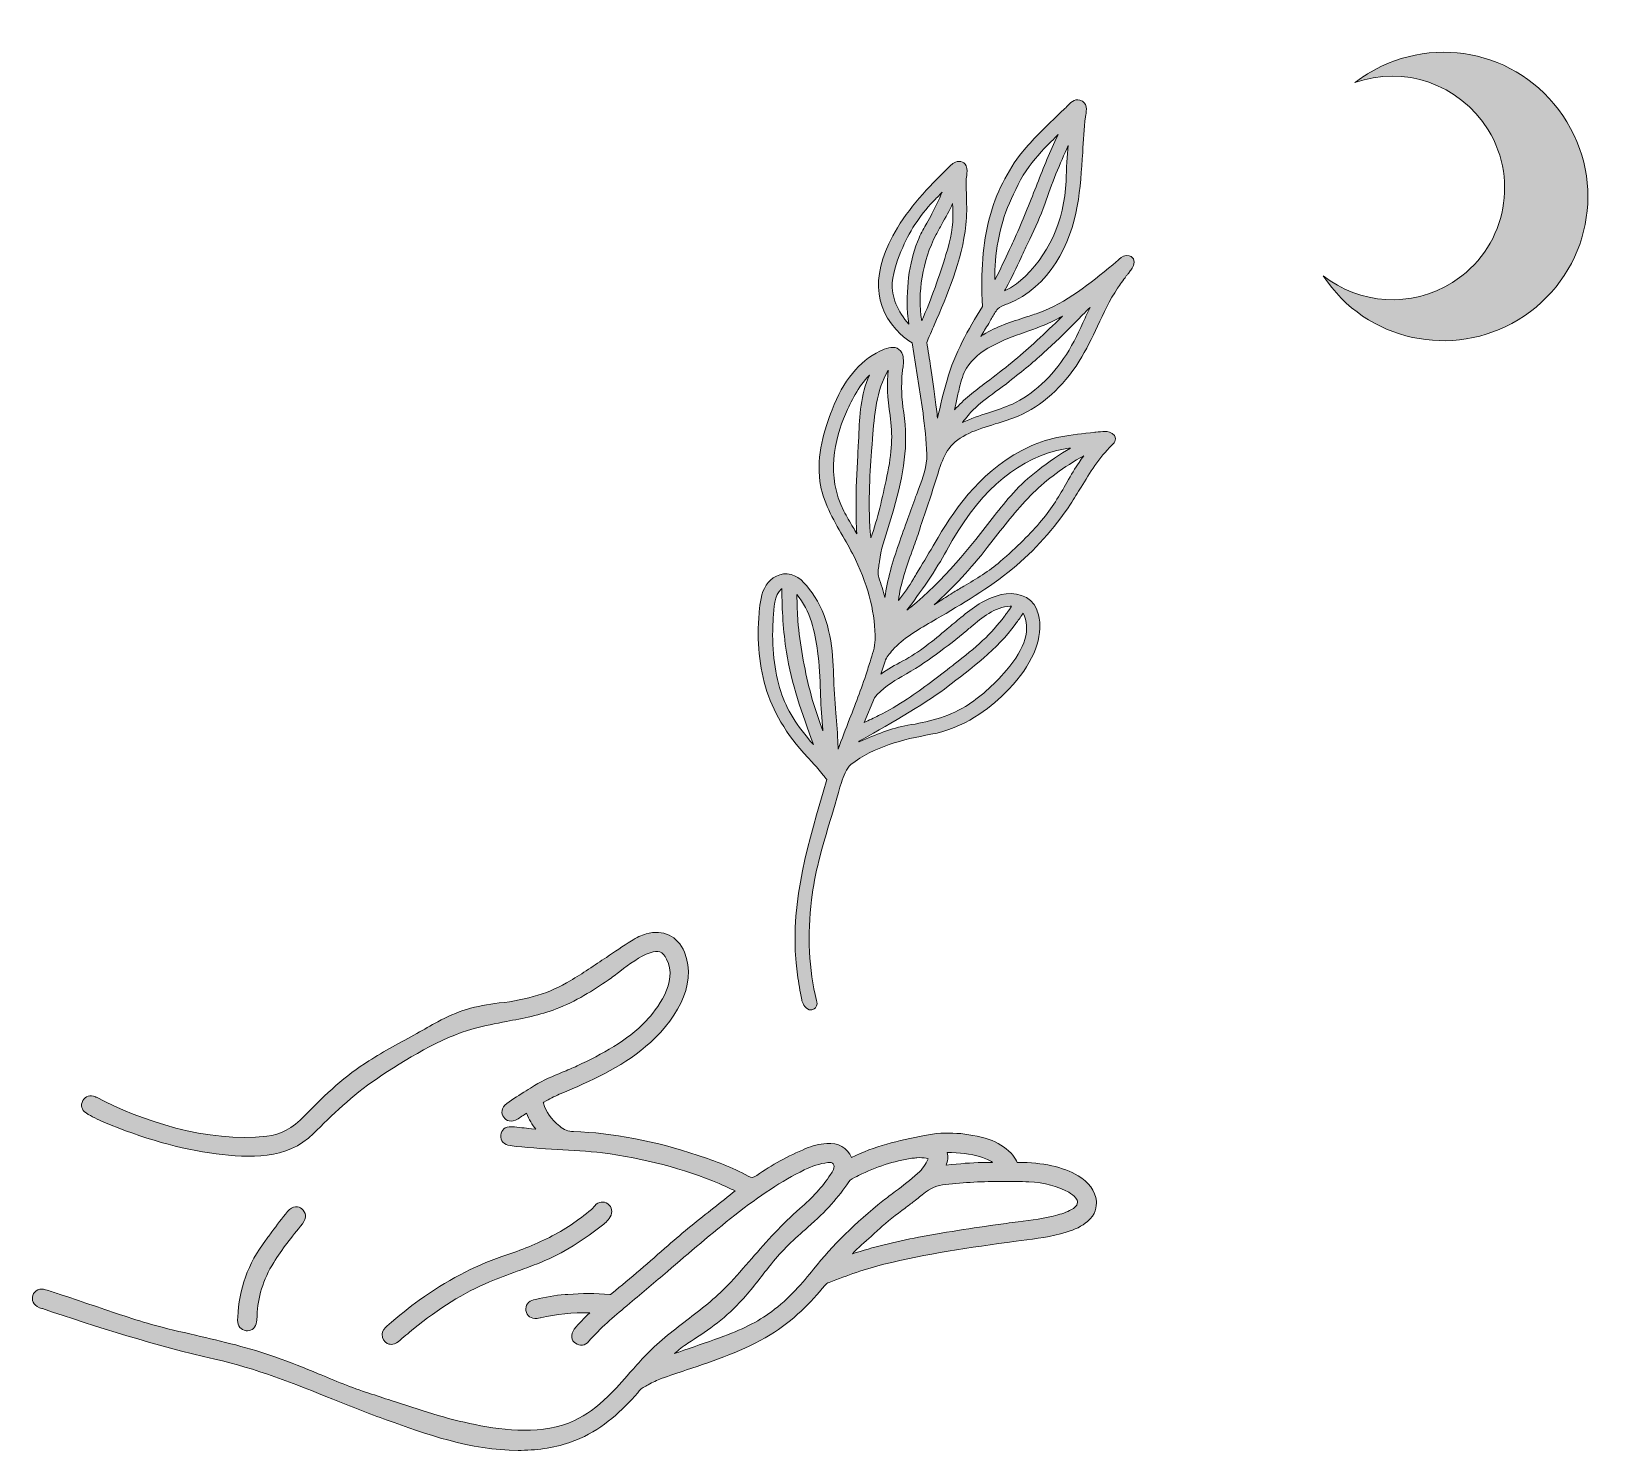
# Model space of a CAD drawing. Header units: inches. Extents: x 24.7 to 36.8, y -36.3 to -25.4.
import ezdxf

# ---------------------------------------------------------------- set-up
doc = ezdxf.new("R2010")
doc.units = ezdxf.units.IN
doc.header["$MEASUREMENT"] = 0
doc.layers.add('Layer 1', color=7, linetype='Continuous')

msp = doc.modelspace()

# ---------------------------------------------------------------- hatches: boundary and pattern name
at = {"layer": 'Layer 1', "true_color": 0xa16e58}
h = msp.add_hatch(color=35, dxfattribs=at)
h.dxf.hatch_style = 2
edge = h.paths.add_edge_path()
edge.add_spline(control_points=[(34.983, -25.715), (34.949, -25.736), (34.916, -25.759), (34.884, -25.783), (35.259, -25.647), (35.689, -25.789), (35.914, -26.147), (36.158, -26.55), (36.038, -27.072), (35.638, -27.325), (35.319, -27.526), (34.918, -27.493), (34.64, -27.273), (34.972, -27.782), (35.642, -27.919), (36.144, -27.613), (36.669, -27.296), (36.841, -26.614), (36.52, -26.086), (36.197, -25.555), (35.517, -25.389), (34.983, -25.715)], knot_values=[0, 0, 0, 0, 1, 1, 1, 2, 2, 2, 3, 3, 3, 4, 4, 4, 5, 5, 5, 6, 6, 6, 7, 7, 7, 7], degree=3, periodic=1)
h = msp.add_hatch(color=35, dxfattribs=at)
h.dxf.hatch_style = 2
edge = h.paths.add_edge_path()
edge.add_spline(control_points=[(30.924, -31.184), (30.94, -31.136), (30.961, -31.075), (30.997, -31.046), (31.174, -30.904), (31.4, -30.852), (31.614, -30.812), (31.87, -30.764), (32.064, -30.614), (32.181, -30.498), (32.37, -30.31), (32.461, -30.13), (32.454, -29.962), (32.453, -29.92), (32.443, -29.883), (32.43, -29.849), (32.387, -29.737), (32.255, -29.71), (32.155, -29.734), (32.027, -29.764), (31.935, -29.838), (31.845, -29.91), (31.81, -29.939), (31.774, -29.969), (31.739, -29.998), (31.633, -30.087), (31.523, -30.18), (31.396, -30.246), (31.339, -30.277), (31.28, -30.308), (31.228, -30.347), (31.228, -30.347), (31.26, -30.248), (31.26, -30.248), (31.271, -30.216), (31.294, -30.189), (31.319, -30.161), (31.397, -30.072), (31.508, -30.008), (31.615, -29.946), (31.615, -29.946), (31.658, -29.921), (31.658, -29.921), (31.848, -29.809), (32.064, -29.683), (32.242, -29.536), (32.414, -29.394), (32.565, -29.226), (32.69, -29.036), (32.719, -28.992), (32.747, -28.946), (32.772, -28.905), (32.84, -28.793), (32.911, -28.677), (33.01, -28.581), (33.021, -28.57), (33.051, -28.541), (33.029, -28.506), (33.011, -28.478), (32.974, -28.475), (32.958, -28.475), (32.934, -28.476), (32.91, -28.478), (32.887, -28.481), (32.887, -28.481), (32.878, -28.481), (32.878, -28.481), (32.694, -28.5), (32.529, -28.52), (32.382, -28.588), (32.022, -28.753), (31.811, -29.052), (31.669, -29.293), (31.669, -29.293), (31.631, -29.358), (31.631, -29.358), (31.588, -29.43), (31.544, -29.504), (31.5, -29.577), (31.493, -29.588), (31.486, -29.6), (31.479, -29.611), (31.445, -29.669), (31.409, -29.728), (31.363, -29.779), (31.379, -29.649), (31.425, -29.522), (31.469, -29.397), (31.487, -29.349), (31.505, -29.3), (31.52, -29.251), (31.539, -29.192), (31.559, -29.133), (31.58, -29.072), (31.613, -28.972), (31.647, -28.869), (31.678, -28.767), (31.696, -28.708), (31.724, -28.649), (31.754, -28.606), (31.826, -28.504), (31.97, -28.46), (32.11, -28.417), (32.173, -28.398), (32.233, -28.38), (32.287, -28.356), (32.471, -28.276), (32.629, -28.134), (32.758, -27.933), (32.813, -27.845), (32.857, -27.752), (32.899, -27.661), (32.945, -27.563), (32.992, -27.461), (33.054, -27.369), (33.074, -27.34), (33.095, -27.311), (33.121, -27.275), (33.126, -27.269), (33.13, -27.263), (33.135, -27.258), (33.135, -27.258), (33.137, -27.255), (33.137, -27.255), (33.144, -27.246), (33.15, -27.238), (33.156, -27.229), (33.165, -27.217), (33.193, -27.175), (33.176, -27.143), (33.17, -27.131), (33.155, -27.117), (33.121, -27.118), (33.092, -27.12), (33.069, -27.142), (33.052, -27.158), (33.047, -27.162), (33.043, -27.166), (33.04, -27.169), (33.04, -27.169), (33.016, -27.189), (33.016, -27.189), (32.841, -27.332), (32.66, -27.481), (32.439, -27.561), (32.404, -27.574), (32.368, -27.585), (32.329, -27.598), (32.214, -27.636), (32.094, -27.675), (32, -27.74), (32, -27.74), (32, -27.741), (31.999, -27.741), (32.018, -27.709), (32.038, -27.676), (32.06, -27.641), (32.068, -27.628), (32.075, -27.615), (32.082, -27.602), (32.097, -27.576), (32.111, -27.55), (32.13, -27.529), (32.145, -27.512), (32.172, -27.502), (32.198, -27.492), (32.198, -27.492), (32.206, -27.489), (32.206, -27.489), (32.528, -27.367), (32.695, -27.02), (32.743, -26.736), (32.767, -26.599), (32.776, -26.458), (32.785, -26.321), (32.79, -26.231), (32.796, -26.138), (32.806, -26.047), (32.807, -26.043), (32.808, -26.039), (32.809, -26.033), (32.814, -26.001), (32.826, -25.933), (32.762, -25.918), (32.72, -25.905), (32.685, -25.943), (32.663, -25.966), (32.66, -25.969), (32.658, -25.972), (32.656, -25.974), (32.628, -26.001), (32.6, -26.028), (32.572, -26.054), (32.486, -26.138), (32.396, -26.224), (32.32, -26.318), (32.203, -26.463), (32.115, -26.639), (32.066, -26.827), (32.014, -27.027), (31.997, -27.238), (32.011, -27.511), (31.901, -27.69), (31.798, -27.869), (31.738, -28.078), (31.71, -28.175), (31.687, -28.275), (31.665, -28.373), (31.662, -28.35), (31.66, -28.326), (31.657, -28.302), (31.657, -28.302), (31.653, -28.27), (31.653, -28.27), (31.639, -28.153), (31.626, -28.058), (31.611, -27.971), (31.603, -27.921), (31.591, -27.847), (31.582, -27.787), (31.592, -27.764), (31.627, -27.682), (31.639, -27.655), (31.74, -27.421), (31.854, -27.157), (31.884, -26.88), (31.892, -26.808), (31.89, -26.735), (31.888, -26.665), (31.887, -26.619), (31.886, -26.571), (31.887, -26.524), (31.887, -26.517), (31.889, -26.509), (31.89, -26.5), (31.893, -26.479), (31.897, -26.451), (31.885, -26.426), (31.877, -26.407), (31.862, -26.395), (31.844, -26.392), (31.806, -26.384), (31.771, -26.417), (31.767, -26.421), (31.627, -26.557), (31.468, -26.718), (31.356, -26.903), (31.152, -27.239), (31.161, -27.516), (31.382, -27.726), (31.408, -27.751), (31.435, -27.771), (31.468, -27.791), (31.468, -27.791), (31.547, -28.286), (31.547, -28.286), (31.547, -28.286), (31.553, -28.333), (31.553, -28.333), (31.565, -28.437), (31.579, -28.545), (31.582, -28.651), (31.585, -28.742), (31.552, -28.831), (31.518, -28.92), (31.511, -28.94), (31.503, -28.96), (31.496, -28.98), (31.477, -29.035), (31.457, -29.09), (31.437, -29.146), (31.389, -29.277), (31.339, -29.413), (31.301, -29.55), (31.282, -29.618), (31.27, -29.688), (31.258, -29.756), (31.246, -29.704), (31.229, -29.652), (31.212, -29.602), (31.202, -29.574), (31.208, -29.537), (31.213, -29.504), (31.214, -29.495), (31.216, -29.487), (31.217, -29.479), (31.228, -29.387), (31.258, -29.296), (31.287, -29.207), (31.301, -29.163), (31.316, -29.118), (31.328, -29.073), (31.402, -28.806), (31.443, -28.578), (31.404, -28.328), (31.387, -28.222), (31.384, -28.124), (31.393, -28.02), (31.394, -28.01), (31.395, -28), (31.397, -27.99), (31.401, -27.956), (31.406, -27.922), (31.396, -27.886), (31.388, -27.86), (31.374, -27.842), (31.353, -27.833), (31.314, -27.815), (31.264, -27.835), (31.22, -27.856), (31.059, -27.935), (30.938, -28.083), (30.851, -28.309), (30.793, -28.459), (30.73, -28.658), (30.758, -28.86), (30.779, -29.013), (30.858, -29.15), (30.934, -29.283), (30.968, -29.342), (31.003, -29.402), (31.032, -29.463), (31.136, -29.682), (31.187, -29.891), (31.183, -30.084), (31.182, -30.138), (31.163, -30.196), (31.144, -30.252), (31.137, -30.271), (31.131, -30.29), (31.126, -30.308), (31.087, -30.437), (31.036, -30.567), (30.987, -30.693), (30.957, -30.77), (30.927, -30.848), (30.898, -30.927), (30.898, -30.915), (30.898, -30.903), (30.897, -30.894), (30.894, -30.811), (30.887, -30.725), (30.881, -30.648), (30.873, -30.551), (30.865, -30.451), (30.863, -30.354), (30.858, -30.169), (30.838, -29.934), (30.716, -29.748), (30.667, -29.675), (30.608, -29.597), (30.536, -29.578), (30.456, -29.557), (30.378, -29.605), (30.342, -29.662), (30.303, -29.724), (30.296, -29.8), (30.29, -29.867), (30.29, -29.867), (30.289, -29.875), (30.289, -29.875), (30.269, -30.091), (30.289, -30.295), (30.349, -30.481), (30.409, -30.668), (30.517, -30.837), (30.697, -31.027), (30.727, -31.058), (30.755, -31.093), (30.783, -31.127), (30.792, -31.138), (30.801, -31.149), (30.81, -31.161), (30.81, -31.161), (30.782, -31.258), (30.782, -31.258), (30.646, -31.727), (30.517, -32.17), (30.584, -32.667), (30.593, -32.729), (30.604, -32.794), (30.617, -32.86), (30.62, -32.877), (30.64, -32.927), (30.675, -32.937), (30.679, -32.938), (30.683, -32.939), (30.687, -32.939), (30.696, -32.939), (30.71, -32.936), (30.723, -32.922), (30.741, -32.903), (30.735, -32.878), (30.732, -32.866), (30.672, -32.628), (30.659, -32.359), (30.693, -32.089), (30.718, -31.884), (30.774, -31.682), (30.827, -31.511), (30.853, -31.429), (30.894, -31.274), (30.924, -31.184)], knot_values=[0, 0, 0, 0, 1, 1, 1, 2, 2, 2, 3, 3, 3, 4, 4, 4, 5, 5, 5, 6, 6, 6, 7, 7, 7, 8, 8, 8, 9, 9, 9, 10, 10, 10, 11, 11, 11, 12, 12, 12, 13, 13, 13, 14, 14, 14, 15, 15, 15, 16, 16, 16, 17, 17, 17, 18, 18, 18, 19, 19, 19, 20, 20, 20, 21, 21, 21, 22, 22, 22, 23, 23, 23, 24, 24, 24, 25, 25, 25, 26, 26, 26, 27, 27, 27, 28, 28, 28, 29, 29, 29, 30, 30, 30, 31, 31, 31, 32, 32, 32, 33, 33, 33, 34, 34, 34, 35, 35, 35, 36, 36, 36, 37, 37, 37, 38, 38, 38, 39, 39, 39, 40, 40, 40, 41, 41, 41, 42, 42, 42, 43, 43, 43, 44, 44, 44, 45, 45, 45, 46, 46, 46, 47, 47, 47, 48, 48, 48, 49, 49, 49, 50, 50, 50, 51, 51, 51, 52, 52, 52, 53, 53, 53, 54, 54, 54, 55, 55, 55, 56, 56, 56, 57, 57, 57, 58, 58, 58, 59, 59, 59, 60, 60, 60, 61, 61, 61, 62, 62, 62, 63, 63, 63, 64, 64, 64, 65, 65, 65, 66, 66, 66, 67, 67, 67, 68, 68, 68, 69, 69, 69, 70, 70, 70, 71, 71, 71, 72, 72, 72, 73, 73, 73, 74, 74, 74, 75, 75, 75, 76, 76, 76, 77, 77, 77, 78, 78, 78, 79, 79, 79, 80, 80, 80, 81, 81, 81, 82, 82, 82, 83, 83, 83, 84, 84, 84, 85, 85, 85, 86, 86, 86, 87, 87, 87, 88, 88, 88, 89, 89, 89, 90, 90, 90, 91, 91, 91, 92, 92, 92, 93, 93, 93, 94, 94, 94, 95, 95, 95, 96, 96, 96, 97, 97, 97, 98, 98, 98, 99, 99, 99, 100, 100, 100, 101, 101, 101, 102, 102, 102, 103, 103, 103, 104, 104, 104, 105, 105, 105, 106, 106, 106, 107, 107, 107, 108, 108, 108, 109, 109, 109, 110, 110, 110, 111, 111, 111, 112, 112, 112, 113, 113, 113, 114, 114, 114, 115, 115, 115, 116, 116, 116, 117, 117, 117, 118, 118, 118, 119, 119, 119, 120, 120, 120, 121, 121, 121, 122, 122, 122, 123, 123, 123, 124, 124, 124, 125, 125, 125, 126, 126, 126, 127, 127, 127, 128, 128, 128, 129, 129, 129, 130, 130, 130, 131, 131, 131, 132, 132, 132, 133, 133, 133, 134, 134, 134, 134], degree=3, periodic=1)
edge = h.paths.add_edge_path()
edge.add_spline(control_points=[(32.673, -26.268), (32.665, -26.349), (32.659, -26.439), (32.656, -26.544), (32.645, -26.847), (32.517, -27.127), (32.305, -27.311), (32.265, -27.346), (32.224, -27.372), (32.181, -27.39), (32.187, -27.381), (32.192, -27.372), (32.195, -27.366), (32.237, -27.29), (32.274, -27.21), (32.31, -27.132), (32.324, -27.102), (32.337, -27.072), (32.352, -27.042), (32.352, -27.042), (32.377, -26.99), (32.377, -26.99), (32.418, -26.903), (32.461, -26.813), (32.492, -26.72), (32.544, -26.562), (32.611, -26.408), (32.673, -26.268)], knot_values=[0, 0, 0, 0, 1, 1, 1, 2, 2, 2, 3, 3, 3, 4, 4, 4, 5, 5, 5, 6, 6, 6, 7, 7, 7, 8, 8, 8, 9, 9, 9, 9], degree=3, periodic=1)
edge = h.paths.add_edge_path()
edge.add_spline(control_points=[(32.22, -26.712), (32.259, -26.622), (32.306, -26.518), (32.373, -26.429), (32.43, -26.351), (32.497, -26.281), (32.562, -26.218), (32.563, -26.216), (32.567, -26.212), (32.575, -26.204), (32.582, -26.196), (32.589, -26.189), (32.595, -26.182), (32.595, -26.182), (32.57, -26.238), (32.57, -26.238), (32.514, -26.36), (32.464, -26.486), (32.416, -26.609), (32.364, -26.74), (32.311, -26.876), (32.25, -27.007), (32.24, -27.028), (32.23, -27.05), (32.22, -27.071), (32.185, -27.146), (32.15, -27.224), (32.11, -27.299), (32.11, -27.3), (32.109, -27.301), (32.108, -27.302), (32.1, -27.118), (32.142, -26.891), (32.22, -26.712)], knot_values=[0, 0, 0, 0, 1, 1, 1, 2, 2, 2, 3, 3, 3, 4, 4, 4, 5, 5, 5, 6, 6, 6, 7, 7, 7, 8, 8, 8, 9, 9, 9, 10, 10, 10, 11, 11, 11, 11], degree=3, periodic=1)
edge = h.paths.add_edge_path()
edge.add_spline(control_points=[(30.456, -30.481), (30.404, -30.32), (30.385, -30.141), (30.396, -29.933), (30.396, -29.933), (30.397, -29.915), (30.397, -29.915), (30.401, -29.839), (30.406, -29.736), (30.461, -29.689), (30.462, -29.689), (30.463, -29.688), (30.464, -29.687), (30.464, -29.687), (30.464, -29.69), (30.464, -29.69), (30.464, -29.852), (30.475, -30.016), (30.499, -30.177), (30.536, -30.422), (30.619, -30.649), (30.707, -30.89), (30.579, -30.748), (30.501, -30.62), (30.456, -30.481)], knot_values=[0, 0, 0, 0, 1, 1, 1, 2, 2, 2, 3, 3, 3, 4, 4, 4, 5, 5, 5, 6, 6, 6, 7, 7, 7, 8, 8, 8, 8], degree=3, periodic=1)
edge = h.paths.add_edge_path()
edge.add_spline(control_points=[(30.76, -30.729), (30.7, -30.567), (30.656, -30.395), (30.623, -30.205), (30.609, -30.12), (30.595, -30.028), (30.588, -29.935), (30.585, -29.894), (30.581, -29.798), (30.579, -29.734), (30.684, -29.854), (30.72, -30.029), (30.74, -30.171), (30.754, -30.274), (30.758, -30.38), (30.762, -30.482), (30.765, -30.569), (30.768, -30.658), (30.777, -30.747), (30.779, -30.759), (30.78, -30.772), (30.781, -30.785), (30.781, -30.785), (30.76, -30.729), (30.76, -30.729)], knot_values=[0, 0, 0, 0, 1, 1, 1, 2, 2, 2, 3, 3, 3, 4, 4, 4, 5, 5, 5, 6, 6, 6, 7, 7, 7, 8, 8, 8, 8], degree=3, periodic=1)
edge = h.paths.add_edge_path()
edge.add_spline(control_points=[(31.055, -28.559), (31.053, -28.588), (31.051, -28.618), (31.05, -28.647), (31.05, -28.647), (31.049, -28.661), (31.049, -28.661), (31.042, -28.79), (31.035, -28.922), (31.036, -29.054), (31.037, -29.119), (31.037, -29.19), (31.042, -29.264), (31.033, -29.248), (31.023, -29.231), (31.013, -29.215), (30.989, -29.174), (30.964, -29.131), (30.942, -29.089), (30.803, -28.818), (30.872, -28.533), (30.955, -28.341), (30.996, -28.247), (31.053, -28.128), (31.137, -28.043), (31.138, -28.042), (31.138, -28.041), (31.139, -28.041), (31.072, -28.186), (31.064, -28.358), (31.057, -28.512), (31.057, -28.512), (31.055, -28.559), (31.055, -28.559)], knot_values=[0, 0, 0, 0, 1, 1, 1, 2, 2, 2, 3, 3, 3, 4, 4, 4, 5, 5, 5, 6, 6, 6, 7, 7, 7, 8, 8, 8, 9, 9, 9, 10, 10, 10, 11, 11, 11, 11], degree=3, periodic=1)
edge = h.paths.add_edge_path()
edge.add_spline(control_points=[(31.151, -29.296), (31.149, -29.282), (31.147, -29.268), (31.146, -29.254), (31.129, -29.012), (31.143, -28.775), (31.158, -28.595), (31.16, -28.574), (31.162, -28.552), (31.163, -28.53), (31.177, -28.349), (31.192, -28.161), (31.284, -28.001), (31.274, -28.109), (31.278, -28.214), (31.299, -28.352), (31.321, -28.498), (31.313, -28.638), (31.275, -28.821), (31.238, -28.991), (31.204, -29.145), (31.151, -29.296)], knot_values=[0, 0, 0, 0, 1, 1, 1, 2, 2, 2, 3, 3, 3, 4, 4, 4, 5, 5, 5, 6, 6, 6, 7, 7, 7, 7], degree=3, periodic=1)
edge = h.paths.add_edge_path()
edge.add_spline(control_points=[(31.06, -30.869), (31.058, -30.87), (31.056, -30.867), (31.058, -30.866), (31.234, -30.768), (31.572, -30.575), (31.719, -30.463), (31.719, -30.463), (31.735, -30.45), (31.735, -30.45), (31.927, -30.304), (32.126, -30.153), (32.265, -29.964), (32.277, -29.947), (32.297, -29.919), (32.315, -29.893), (32.315, -29.893), (32.326, -29.876), (32.326, -29.876), (32.387, -29.999), (32.343, -30.147), (32.196, -30.318), (32.093, -30.438), (31.99, -30.529), (31.88, -30.596), (31.738, -30.683), (31.583, -30.718), (31.436, -30.742), (31.307, -30.764), (31.192, -30.815), (31.06, -30.869)], knot_values=[0, 0, 0, 0, 1, 1, 1, 2, 2, 2, 3, 3, 3, 4, 4, 4, 5, 5, 5, 6, 6, 6, 7, 7, 7, 8, 8, 8, 9, 9, 9, 10, 10, 10, 10], degree=3, periodic=1)
edge = h.paths.add_edge_path()
edge.add_spline(control_points=[(31.39, -30.365), (31.58, -30.26), (31.742, -30.132), (31.891, -30.01), (31.902, -30.001), (31.913, -29.992), (31.924, -29.982), (32.006, -29.913), (32.109, -29.828), (32.225, -29.823), (32.228, -29.823), (32.232, -29.823), (32.236, -29.823), (32.236, -29.823), (32.236, -29.824), (32.236, -29.824), (32.225, -29.841), (32.213, -29.856), (32.201, -29.873), (32.201, -29.873), (32.199, -29.876), (32.199, -29.876), (32.193, -29.884), (32.187, -29.892), (32.181, -29.9), (32.085, -30.034), (31.957, -30.146), (31.794, -30.271), (31.794, -30.271), (31.782, -30.281), (31.782, -30.281), (31.67, -30.367), (31.554, -30.457), (31.433, -30.538), (31.362, -30.585), (31.286, -30.63), (31.209, -30.668), (31.174, -30.685), (31.137, -30.703), (31.099, -30.72), (31.099, -30.72), (31.179, -30.53), (31.179, -30.53), (31.231, -30.462), (31.322, -30.403), (31.39, -30.365)], knot_values=[0, 0, 0, 0, 1, 1, 1, 2, 2, 2, 3, 3, 3, 4, 4, 4, 5, 5, 5, 6, 6, 6, 7, 7, 7, 8, 8, 8, 9, 9, 9, 10, 10, 10, 11, 11, 11, 12, 12, 12, 13, 13, 13, 14, 14, 14, 15, 15, 15, 15], degree=3, periodic=1)
edge = h.paths.add_edge_path()
edge.add_spline(control_points=[(32.757, -28.714), (32.757, -28.714), (32.757, -28.714), (32.757, -28.714), (32.727, -28.759), (32.696, -28.808), (32.662, -28.869), (32.607, -28.966), (32.547, -29.068), (32.468, -29.162), (32.382, -29.264), (32.28, -29.365), (32.148, -29.479), (32.064, -29.552), (31.964, -29.612), (31.867, -29.669), (31.838, -29.686), (31.809, -29.704), (31.781, -29.721), (31.744, -29.744), (31.707, -29.768), (31.671, -29.791), (31.66, -29.798), (31.65, -29.805), (31.639, -29.812), (31.785, -29.68), (31.923, -29.532), (32.049, -29.371), (32.049, -29.371), (32.095, -29.311), (32.095, -29.311), (32.191, -29.188), (32.289, -29.061), (32.403, -28.949), (32.509, -28.843), (32.638, -28.749), (32.794, -28.662), (32.78, -28.681), (32.767, -28.699), (32.757, -28.714)], knot_values=[0, 0, 0, 0, 1, 1, 1, 2, 2, 2, 3, 3, 3, 4, 4, 4, 5, 5, 5, 6, 6, 6, 7, 7, 7, 8, 8, 8, 9, 9, 9, 10, 10, 10, 11, 11, 11, 12, 12, 12, 13, 13, 13, 13], degree=3, periodic=1)
edge = h.paths.add_edge_path()
edge.add_spline(control_points=[(31.429, -29.854), (31.524, -29.73), (31.66, -29.532), (31.734, -29.395), (31.966, -28.964), (32.244, -28.712), (32.584, -28.622), (32.618, -28.613), (32.654, -28.608), (32.691, -28.603), (32.608, -28.651), (32.525, -28.707), (32.438, -28.775), (32.297, -28.883), (32.19, -29.012), (32.104, -29.124), (31.916, -29.369), (31.711, -29.625), (31.458, -29.83), (31.448, -29.838), (31.438, -29.846), (31.429, -29.854)], knot_values=[0, 0, 0, 0, 1, 1, 1, 2, 2, 2, 3, 3, 3, 4, 4, 4, 5, 5, 5, 6, 6, 6, 7, 7, 7, 7], degree=3, periodic=1)
edge = h.paths.add_edge_path()
edge.add_spline(control_points=[(31.433, -27.563), (31.435, -27.591), (31.439, -27.618), (31.443, -27.645), (31.444, -27.645), (31.444, -27.646), (31.444, -27.647), (31.356, -27.551), (31.308, -27.434), (31.316, -27.327), (31.324, -27.232), (31.359, -27.14), (31.396, -27.054), (31.457, -26.914), (31.545, -26.785), (31.65, -26.681), (31.652, -26.678), (31.657, -26.674), (31.664, -26.667), (31.678, -26.652), (31.69, -26.639), (31.7, -26.629), (31.676, -26.685), (31.65, -26.741), (31.622, -26.796), (31.61, -26.819), (31.596, -26.843), (31.582, -26.867), (31.561, -26.903), (31.539, -26.941), (31.523, -26.98), (31.452, -27.143), (31.422, -27.339), (31.433, -27.563)], knot_values=[0, 0, 0, 0, 1, 1, 1, 2, 2, 2, 3, 3, 3, 4, 4, 4, 5, 5, 5, 6, 6, 6, 7, 7, 7, 8, 8, 8, 9, 9, 9, 10, 10, 10, 11, 11, 11, 11], degree=3, periodic=1)
edge = h.paths.add_edge_path()
edge.add_spline(control_points=[(31.543, -27.622), (31.508, -27.405), (31.548, -27.159), (31.654, -26.956), (31.668, -26.929), (31.683, -26.902), (31.698, -26.875), (31.727, -26.823), (31.756, -26.77), (31.781, -26.715), (31.781, -26.717), (31.781, -26.72), (31.781, -26.723), (31.782, -26.743), (31.783, -26.762), (31.784, -26.782), (31.786, -26.883), (31.768, -26.991), (31.73, -27.11), (31.678, -27.275), (31.619, -27.45), (31.543, -27.622)], knot_values=[0, 0, 0, 0, 1, 1, 1, 2, 2, 2, 3, 3, 3, 4, 4, 4, 5, 5, 5, 6, 6, 6, 7, 7, 7, 7], degree=3, periodic=1)
edge = h.paths.add_edge_path()
edge.add_spline(control_points=[(31.796, -28.308), (31.799, -28.293), (31.802, -28.279), (31.805, -28.264), (31.812, -28.231), (31.819, -28.196), (31.828, -28.163), (31.828, -28.163), (31.835, -28.133), (31.835, -28.133), (31.848, -28.083), (31.861, -28.03), (31.888, -27.987), (31.982, -27.838), (32.164, -27.772), (32.34, -27.709), (32.418, -27.681), (32.499, -27.652), (32.571, -27.615), (32.591, -27.606), (32.61, -27.596), (32.629, -27.586), (32.619, -27.595), (32.608, -27.605), (32.598, -27.615), (32.535, -27.676), (32.471, -27.737), (32.408, -27.795), (32.301, -27.893), (32.181, -27.992), (32.042, -28.095), (31.952, -28.162), (31.866, -28.228), (31.796, -28.308)], knot_values=[0, 0, 0, 0, 1, 1, 1, 2, 2, 2, 3, 3, 3, 4, 4, 4, 5, 5, 5, 6, 6, 6, 7, 7, 7, 8, 8, 8, 9, 9, 9, 10, 10, 10, 11, 11, 11, 11], degree=3, periodic=1)
edge = h.paths.add_edge_path()
edge.add_spline(control_points=[(32.831, -27.539), (32.822, -27.559), (32.812, -27.58), (32.803, -27.601), (32.76, -27.695), (32.716, -27.792), (32.659, -27.88), (32.549, -28.052), (32.401, -28.189), (32.242, -28.263), (32.185, -28.29), (32.12, -28.311), (32.057, -28.331), (31.99, -28.353), (31.921, -28.375), (31.857, -28.406), (31.888, -28.365), (31.914, -28.333), (31.94, -28.307), (31.99, -28.258), (32.051, -28.213), (32.11, -28.17), (32.139, -28.15), (32.168, -28.128), (32.196, -28.106), (32.306, -28.02), (32.397, -27.947), (32.483, -27.868), (32.566, -27.793), (32.648, -27.713), (32.714, -27.648), (32.717, -27.644), (32.726, -27.636), (32.737, -27.624), (32.737, -27.624), (32.74, -27.621), (32.74, -27.621), (32.761, -27.6), (32.803, -27.555), (32.842, -27.517), (32.838, -27.524), (32.835, -27.532), (32.831, -27.539)], knot_values=[0, 0, 0, 0, 1, 1, 1, 2, 2, 2, 3, 3, 3, 4, 4, 4, 5, 5, 5, 6, 6, 6, 7, 7, 7, 8, 8, 8, 9, 9, 9, 10, 10, 10, 11, 11, 11, 12, 12, 12, 13, 13, 13, 14, 14, 14, 14], degree=3, periodic=1)
h = msp.add_hatch(color=35, dxfattribs=at)
h.dxf.hatch_style = 2
edge = h.paths.add_edge_path()
edge.add_spline(control_points=[(32.75, -34.218), (32.631, -34.15), (32.479, -34.116), (32.285, -34.115), (32.282, -34.115), (32.28, -34.115), (32.279, -34.115), (32.278, -34.113), (32.276, -34.11), (32.273, -34.104), (32.264, -34.087), (32.252, -34.065), (32.232, -34.045), (32.184, -33.996), (32.127, -33.96), (32.063, -33.939), (31.897, -33.886), (31.73, -33.875), (31.565, -33.907), (31.361, -33.948), (31.177, -33.989), (31.002, -34.078), (30.969, -34.003), (30.897, -33.962), (30.81, -33.969), (30.752, -33.974), (30.697, -33.988), (30.647, -34.009), (30.513, -34.066), (30.386, -34.135), (30.27, -34.216), (30.241, -34.235), (30.231, -34.238), (30.203, -34.222), (30.082, -34.153), (29.947, -34.104), (29.818, -34.061), (29.476, -33.948), (29.161, -33.888), (28.857, -33.877), (28.815, -33.876), (28.782, -33.863), (28.75, -33.837), (28.683, -33.781), (28.643, -33.725), (28.625, -33.659), (28.624, -33.656), (28.624, -33.654), (28.623, -33.653), (28.624, -33.652), (28.625, -33.652), (28.627, -33.651), (28.627, -33.651), (28.645, -33.641), (28.645, -33.641), (28.685, -33.62), (28.722, -33.6), (28.762, -33.583), (28.986, -33.49), (29.22, -33.384), (29.413, -33.222), (29.629, -33.04), (29.821, -32.753), (29.712, -32.492), (29.659, -32.367), (29.549, -32.315), (29.417, -32.352), (29.38, -32.363), (29.344, -32.38), (29.303, -32.406), (29.238, -32.447), (29.173, -32.491), (29.11, -32.533), (29.02, -32.594), (28.926, -32.657), (28.831, -32.714), (28.678, -32.807), (28.499, -32.863), (28.284, -32.885), (28.105, -32.904), (27.95, -32.951), (27.81, -33.03), (27.756, -33.06), (27.702, -33.09), (27.647, -33.12), (27.524, -33.188), (27.397, -33.257), (27.278, -33.332), (27.096, -33.447), (26.948, -33.584), (26.782, -33.756), (26.688, -33.852), (26.596, -33.903), (26.49, -33.914), (26.037, -33.966), (25.514, -33.792), (25.176, -33.613), (25.174, -33.612), (25.172, -33.611), (25.168, -33.609), (25.129, -33.591), (25.092, -33.602), (25.071, -33.639), (25.052, -33.673), (25.062, -33.711), (25.096, -33.734), (25.14, -33.764), (25.188, -33.784), (25.233, -33.804), (25.533, -33.931), (25.824, -34.013), (26.099, -34.049), (26.354, -34.081), (26.644, -34.099), (26.851, -33.893), (26.991, -33.754), (27.15, -33.596), (27.336, -33.472), (27.563, -33.321), (27.827, -33.154), (28.089, -33.083), (28.171, -33.06), (28.257, -33.044), (28.339, -33.028), (28.467, -33.004), (28.598, -32.979), (28.723, -32.931), (28.874, -32.874), (29.01, -32.787), (29.123, -32.709), (29.154, -32.688), (29.185, -32.664), (29.215, -32.641), (29.289, -32.585), (29.366, -32.526), (29.448, -32.497), (29.511, -32.475), (29.544, -32.488), (29.574, -32.546), (29.668, -32.725), (29.495, -32.939), (29.417, -33.023), (29.27, -33.18), (29.074, -33.28), (28.886, -33.37), (28.848, -33.388), (28.808, -33.404), (28.77, -33.42), (28.698, -33.449), (28.624, -33.48), (28.556, -33.523), (28.535, -33.537), (28.513, -33.55), (28.491, -33.563), (28.441, -33.594), (28.39, -33.625), (28.341, -33.661), (28.295, -33.695), (28.299, -33.738), (28.318, -33.767), (28.336, -33.794), (28.376, -33.813), (28.429, -33.779), (28.429, -33.779), (28.459, -33.759), (28.459, -33.759), (28.47, -33.751), (28.482, -33.744), (28.495, -33.735), (28.512, -33.784), (28.539, -33.825), (28.567, -33.86), (28.567, -33.86), (28.532, -33.856), (28.532, -33.856), (28.482, -33.85), (28.432, -33.845), (28.383, -33.84), (28.351, -33.837), (28.331, -33.847), (28.32, -33.856), (28.306, -33.868), (28.297, -33.885), (28.295, -33.906), (28.292, -33.948), (28.32, -33.98), (28.368, -33.986), (28.489, -34.002), (28.612, -34.009), (28.732, -34.015), (28.846, -34.021), (28.965, -34.028), (29.08, -34.042), (29.401, -34.084), (29.704, -34.163), (29.98, -34.279), (30.022, -34.297), (30.064, -34.316), (30.103, -34.335), (30.049, -34.379), (29.994, -34.422), (29.939, -34.466), (29.822, -34.559), (29.701, -34.655), (29.586, -34.756), (29.441, -34.883), (29.299, -35.007), (29.152, -35.127), (29.141, -35.136), (29.139, -35.136), (29.136, -35.136), (29.028, -35.121), (28.919, -35.128), (28.814, -35.134), (28.814, -35.134), (28.791, -35.136), (28.791, -35.136), (28.713, -35.14), (28.638, -35.157), (28.565, -35.173), (28.565, -35.173), (28.549, -35.176), (28.549, -35.176), (28.507, -35.186), (28.483, -35.219), (28.49, -35.259), (28.496, -35.301), (28.529, -35.324), (28.575, -35.32), (28.583, -35.32), (28.591, -35.318), (28.599, -35.316), (28.599, -35.316), (28.603, -35.315), (28.603, -35.315), (28.724, -35.287), (28.851, -35.274), (28.983, -35.276), (28.982, -35.276), (28.981, -35.277), (28.98, -35.278), (28.94, -35.316), (28.899, -35.356), (28.863, -35.402), (28.847, -35.423), (28.841, -35.445), (28.844, -35.466), (28.846, -35.484), (28.856, -35.5), (28.871, -35.511), (28.906, -35.536), (28.945, -35.53), (28.975, -35.496), (29.062, -35.395), (29.166, -35.307), (29.267, -35.223), (29.267, -35.223), (29.292, -35.202), (29.292, -35.202), (29.389, -35.121), (29.487, -35.037), (29.581, -34.957), (29.75, -34.812), (29.924, -34.662), (30.102, -34.522), (30.293, -34.371), (30.463, -34.26), (30.637, -34.173), (30.693, -34.145), (30.755, -34.126), (30.819, -34.116), (30.838, -34.113), (30.854, -34.117), (30.861, -34.127), (30.869, -34.137), (30.869, -34.153), (30.862, -34.171), (30.857, -34.183), (30.848, -34.196), (30.839, -34.21), (30.778, -34.302), (30.698, -34.39), (30.603, -34.472), (30.466, -34.589), (30.347, -34.725), (30.232, -34.857), (30.171, -34.926), (30.109, -34.997), (30.046, -35.064), (29.95, -35.165), (29.838, -35.251), (29.73, -35.334), (29.618, -35.42), (29.501, -35.509), (29.401, -35.617), (29.364, -35.657), (29.327, -35.698), (29.291, -35.738), (29.237, -35.8), (29.181, -35.863), (29.122, -35.922), (29.04, -36.003), (28.954, -36.065), (28.864, -36.107), (28.621, -36.221), (28.328, -36.184), (28.099, -36.139), (27.879, -36.095), (27.661, -36.023), (27.451, -35.953), (27.393, -35.934), (27.335, -35.915), (27.278, -35.896), (27.145, -35.854), (27.014, -35.799), (26.887, -35.746), (26.781, -35.702), (26.672, -35.657), (26.561, -35.618), (26.357, -35.546), (26.145, -35.497), (25.94, -35.449), (25.828, -35.423), (25.712, -35.396), (25.6, -35.366), (25.441, -35.319), (25.28, -35.264), (25.125, -35.211), (25.047, -35.184), (24.968, -35.158), (24.889, -35.132), (24.889, -35.132), (24.877, -35.128), (24.877, -35.128), (24.846, -35.117), (24.815, -35.107), (24.784, -35.098), (24.763, -35.091), (24.742, -35.091), (24.725, -35.098), (24.706, -35.106), (24.692, -35.122), (24.685, -35.143), (24.676, -35.174), (24.684, -35.215), (24.738, -35.237), (24.743, -35.239), (24.748, -35.241), (24.754, -35.242), (24.754, -35.242), (24.759, -35.244), (24.759, -35.244), (25.181, -35.385), (25.632, -35.531), (26.089, -35.633), (26.402, -35.703), (26.707, -35.825), (27.001, -35.943), (27.137, -35.997), (27.278, -36.054), (27.418, -36.104), (27.704, -36.208), (28.066, -36.338), (28.429, -36.338), (28.563, -36.338), (28.697, -36.321), (28.827, -36.277), (28.854, -36.267), (28.881, -36.257), (28.906, -36.246), (29.091, -36.166), (29.23, -36.029), (29.352, -35.894), (29.356, -35.889), (29.36, -35.884), (29.364, -35.879), (29.374, -35.867), (29.383, -35.857), (29.393, -35.852), (29.407, -35.845), (29.42, -35.838), (29.433, -35.831), (29.468, -35.813), (29.5, -35.796), (29.534, -35.784), (29.598, -35.761), (29.663, -35.739), (29.728, -35.717), (29.945, -35.644), (30.171, -35.569), (30.373, -35.447), (30.554, -35.338), (30.689, -35.193), (30.796, -35.065), (30.807, -35.053), (30.816, -35.046), (30.828, -35.041), (30.97, -34.988), (31.108, -34.937), (31.25, -34.902), (31.58, -34.82), (31.907, -34.773), (32.271, -34.724), (32.271, -34.724), (32.311, -34.719), (32.311, -34.719), (32.425, -34.704), (32.543, -34.689), (32.656, -34.655), (32.726, -34.634), (32.779, -34.608), (32.821, -34.572), (32.885, -34.518), (32.894, -34.456), (32.89, -34.414), (32.883, -34.339), (32.828, -34.263), (32.75, -34.218)], knot_values=[0, 0, 0, 0, 1, 1, 1, 2, 2, 2, 3, 3, 3, 4, 4, 4, 5, 5, 5, 6, 6, 6, 7, 7, 7, 8, 8, 8, 9, 9, 9, 10, 10, 10, 11, 11, 11, 12, 12, 12, 13, 13, 13, 14, 14, 14, 15, 15, 15, 16, 16, 16, 17, 17, 17, 18, 18, 18, 19, 19, 19, 20, 20, 20, 21, 21, 21, 22, 22, 22, 23, 23, 23, 24, 24, 24, 25, 25, 25, 26, 26, 26, 27, 27, 27, 28, 28, 28, 29, 29, 29, 30, 30, 30, 31, 31, 31, 32, 32, 32, 33, 33, 33, 34, 34, 34, 35, 35, 35, 36, 36, 36, 37, 37, 37, 38, 38, 38, 39, 39, 39, 40, 40, 40, 41, 41, 41, 42, 42, 42, 43, 43, 43, 44, 44, 44, 45, 45, 45, 46, 46, 46, 47, 47, 47, 48, 48, 48, 49, 49, 49, 50, 50, 50, 51, 51, 51, 52, 52, 52, 53, 53, 53, 54, 54, 54, 55, 55, 55, 56, 56, 56, 57, 57, 57, 58, 58, 58, 59, 59, 59, 60, 60, 60, 61, 61, 61, 62, 62, 62, 63, 63, 63, 64, 64, 64, 65, 65, 65, 66, 66, 66, 67, 67, 67, 68, 68, 68, 69, 69, 69, 70, 70, 70, 71, 71, 71, 72, 72, 72, 73, 73, 73, 74, 74, 74, 75, 75, 75, 76, 76, 76, 77, 77, 77, 78, 78, 78, 79, 79, 79, 80, 80, 80, 81, 81, 81, 82, 82, 82, 83, 83, 83, 84, 84, 84, 85, 85, 85, 86, 86, 86, 87, 87, 87, 88, 88, 88, 89, 89, 89, 90, 90, 90, 91, 91, 91, 92, 92, 92, 93, 93, 93, 94, 94, 94, 95, 95, 95, 96, 96, 96, 97, 97, 97, 98, 98, 98, 99, 99, 99, 100, 100, 100, 101, 101, 101, 102, 102, 102, 103, 103, 103, 104, 104, 104, 105, 105, 105, 106, 106, 106, 107, 107, 107, 108, 108, 108, 109, 109, 109, 110, 110, 110, 111, 111, 111, 112, 112, 112, 113, 113, 113, 114, 114, 114, 115, 115, 115, 116, 116, 116, 117, 117, 117, 118, 118, 118, 119, 119, 119, 120, 120, 120, 121, 121, 121, 122, 122, 122, 123, 123, 123, 124, 124, 124, 125, 125, 125, 126, 126, 126, 127, 127, 127, 128, 128, 128, 129, 129, 129, 130, 130, 130, 131, 131, 131, 132, 132, 132, 133, 133, 133, 134, 134, 134, 135, 135, 135, 136, 136, 136, 137, 137, 137, 138, 138, 138, 139, 139, 139, 139], degree=3, periodic=1)
edge = h.paths.add_edge_path()
edge.add_spline(control_points=[(31.739, -34.039), (31.833, -34.038), (31.917, -34.049), (31.997, -34.073), (32.038, -34.085), (32.066, -34.098), (32.089, -34.115), (32.073, -34.116), (32.057, -34.116), (32.042, -34.115), (32.042, -34.115), (32.009, -34.115), (32.009, -34.115), (31.926, -34.118), (31.837, -34.125), (31.731, -34.137), (31.743, -34.107), (31.749, -34.074), (31.739, -34.039)], knot_values=[0, 0, 0, 0, 1, 1, 1, 2, 2, 2, 3, 3, 3, 4, 4, 4, 5, 5, 5, 6, 6, 6, 6], degree=3, periodic=1)
edge = h.paths.add_edge_path()
edge.add_spline(control_points=[(31.341, -34.338), (31.309, -34.362), (31.276, -34.386), (31.244, -34.412), (31.032, -34.582), (30.856, -34.755), (30.708, -34.94), (30.629, -35.039), (30.52, -35.167), (30.383, -35.268), (30.277, -35.346), (30.154, -35.408), (29.984, -35.469), (29.879, -35.506), (29.774, -35.543), (29.669, -35.579), (29.669, -35.579), (29.636, -35.591), (29.636, -35.591), (29.668, -35.562), (29.702, -35.534), (29.739, -35.511), (29.868, -35.428), (30.017, -35.328), (30.138, -35.197), (30.218, -35.111), (30.29, -35.018), (30.36, -34.927), (30.36, -34.927), (30.383, -34.898), (30.383, -34.898), (30.464, -34.793), (30.562, -34.707), (30.665, -34.615), (30.804, -34.493), (30.904, -34.382), (30.98, -34.266), (30.993, -34.247), (31.017, -34.235), (31.042, -34.223), (31.042, -34.223), (31.056, -34.217), (31.056, -34.217), (31.194, -34.148), (31.328, -34.104), (31.467, -34.084), (31.48, -34.082), (31.493, -34.081), (31.506, -34.08), (31.506, -34.08), (31.523, -34.078), (31.523, -34.078), (31.552, -34.079), (31.573, -34.082), (31.593, -34.088), (31.576, -34.129), (31.549, -34.166), (31.511, -34.201), (31.458, -34.25), (31.398, -34.295), (31.341, -34.338)], knot_values=[0, 0, 0, 0, 1, 1, 1, 2, 2, 2, 3, 3, 3, 4, 4, 4, 5, 5, 5, 6, 6, 6, 7, 7, 7, 8, 8, 8, 9, 9, 9, 10, 10, 10, 11, 11, 11, 12, 12, 12, 13, 13, 13, 14, 14, 14, 15, 15, 15, 16, 16, 16, 17, 17, 17, 18, 18, 18, 19, 19, 19, 20, 20, 20, 20], degree=3, periodic=1)
edge = h.paths.add_edge_path()
edge.add_spline(control_points=[(31.152, -34.686), (31.173, -34.667), (31.194, -34.648), (31.214, -34.63), (31.277, -34.572), (31.347, -34.519), (31.415, -34.468), (31.437, -34.451), (31.46, -34.434), (31.483, -34.417), (31.498, -34.405), (31.512, -34.394), (31.526, -34.382), (31.526, -34.382), (31.547, -34.365), (31.547, -34.365), (31.619, -34.306), (31.661, -34.293), (31.726, -34.286), (31.869, -34.27), (32.018, -34.262), (32.17, -34.262), (32.236, -34.262), (32.303, -34.263), (32.37, -34.266), (32.49, -34.272), (32.59, -34.298), (32.677, -34.346), (32.696, -34.357), (32.717, -34.371), (32.732, -34.391), (32.741, -34.402), (32.745, -34.412), (32.745, -34.424), (32.744, -34.436), (32.74, -34.452), (32.713, -34.47), (32.676, -34.495), (32.632, -34.509), (32.594, -34.52), (32.494, -34.547), (32.388, -34.561), (32.286, -34.574), (32.255, -34.578), (32.224, -34.582), (32.194, -34.586), (32.194, -34.586), (32.194, -34.586), (32.194, -34.586), (31.98, -34.616), (31.751, -34.649), (31.519, -34.693), (31.334, -34.727), (31.166, -34.77), (31.008, -34.821), (31.054, -34.774), (31.104, -34.729), (31.152, -34.686)], knot_values=[0, 0, 0, 0, 1, 1, 1, 2, 2, 2, 3, 3, 3, 4, 4, 4, 5, 5, 5, 6, 6, 6, 7, 7, 7, 8, 8, 8, 9, 9, 9, 10, 10, 10, 11, 11, 11, 12, 12, 12, 13, 13, 13, 14, 14, 14, 15, 15, 15, 16, 16, 16, 17, 17, 17, 18, 18, 18, 19, 19, 19, 19], degree=3, periodic=1)
h = msp.add_hatch(color=35, dxfattribs=at)
h.dxf.hatch_style = 2
edge = h.paths.add_edge_path()
edge.add_spline(control_points=[(27.452, -35.52), (27.467, -35.52), (27.485, -35.515), (27.504, -35.499), (27.504, -35.499), (27.504, -35.499), (27.504, -35.499), (27.543, -35.466), (27.582, -35.433), (27.622, -35.401), (27.817, -35.24), (28.009, -35.121), (28.208, -35.038), (28.278, -35.009), (28.351, -34.982), (28.422, -34.956), (28.472, -34.938), (28.522, -34.919), (28.572, -34.9), (28.744, -34.833), (28.906, -34.737), (29.071, -34.607), (29.095, -34.588), (29.122, -34.567), (29.14, -34.536), (29.161, -34.499), (29.154, -34.46), (29.121, -34.436), (29.089, -34.412), (29.05, -34.417), (29.021, -34.45), (29.018, -34.453), (29.015, -34.457), (29.012, -34.461), (29.006, -34.468), (29, -34.474), (28.995, -34.479), (28.894, -34.563), (28.785, -34.636), (28.671, -34.694), (28.552, -34.755), (28.424, -34.801), (28.304, -34.842), (28.084, -34.918), (27.875, -35.028), (27.667, -35.178), (27.592, -35.232), (27.512, -35.296), (27.417, -35.38), (27.403, -35.392), (27.379, -35.413), (27.38, -35.442), (27.381, -35.476), (27.394, -35.5), (27.419, -35.512), (27.427, -35.516), (27.438, -35.52), (27.452, -35.52)], knot_values=[0, 0, 0, 0, 1, 1, 1, 2, 2, 2, 3, 3, 3, 4, 4, 4, 5, 5, 5, 6, 6, 6, 7, 7, 7, 8, 8, 8, 9, 9, 9, 10, 10, 10, 11, 11, 11, 12, 12, 12, 13, 13, 13, 14, 14, 14, 15, 15, 15, 16, 16, 16, 17, 17, 17, 18, 18, 18, 19, 19, 19, 19], degree=3, periodic=1)
h = msp.add_hatch(color=35, dxfattribs=at)
h.dxf.hatch_style = 2
edge = h.paths.add_edge_path()
edge.add_spline(control_points=[(26.341, -35.415), (26.358, -35.415), (26.375, -35.409), (26.387, -35.397), (26.4, -35.384), (26.408, -35.366), (26.411, -35.345), (26.413, -35.331), (26.415, -35.314), (26.416, -35.297), (26.419, -35.158), (26.462, -35.02), (26.544, -34.888), (26.607, -34.786), (26.681, -34.692), (26.765, -34.589), (26.802, -34.543), (26.791, -34.498), (26.762, -34.475), (26.736, -34.452), (26.692, -34.446), (26.651, -34.495), (26.608, -34.546), (26.569, -34.599), (26.53, -34.651), (26.514, -34.673), (26.498, -34.695), (26.481, -34.717), (26.346, -34.897), (26.274, -35.096), (26.267, -35.309), (26.267, -35.309), (26.266, -35.316), (26.266, -35.316), (26.266, -35.322), (26.265, -35.328), (26.265, -35.334), (26.265, -35.379), (26.289, -35.409), (26.331, -35.414), (26.334, -35.415), (26.338, -35.415), (26.341, -35.415)], knot_values=[0, 0, 0, 0, 1, 1, 1, 2, 2, 2, 3, 3, 3, 4, 4, 4, 5, 5, 5, 6, 6, 6, 7, 7, 7, 8, 8, 8, 9, 9, 9, 10, 10, 10, 11, 11, 11, 12, 12, 12, 13, 13, 13, 14, 14, 14, 14], degree=3, periodic=1)

# ---------------------------------------------------------------- linework, layer by layer
at = {"layer": 'Layer 1', "lineweight": 0}
for points, knots in [([(34.983, -25.715), (34.949, -25.736), (34.916, -25.759), (34.884, -25.783), (35.259, -25.647), (35.689, -25.789), (35.914, -26.147), (36.158, -26.55), (36.038, -27.072), (35.638, -27.325), (35.319, -27.526), (34.918, -27.493), (34.64, -27.273), (34.972, -27.782), (35.642, -27.919), (36.144, -27.613), (36.669, -27.296), (36.841, -26.614), (36.52, -26.086), (36.197, -25.555), (35.517, -25.389), (34.983, -25.715)], [0, 0, 0, 0, 1, 1, 1, 2, 2, 2, 3, 3, 3, 4, 4, 4, 5, 5, 5, 6, 6, 6, 7, 7, 7, 7]), ([(30.924, -31.184), (30.94, -31.136), (30.961, -31.075), (30.997, -31.046), (31.174, -30.904), (31.4, -30.852), (31.614, -30.812), (31.87, -30.764), (32.064, -30.614), (32.181, -30.498), (32.37, -30.31), (32.461, -30.13), (32.454, -29.962), (32.453, -29.92), (32.443, -29.883), (32.43, -29.849), (32.387, -29.737), (32.255, -29.71), (32.155, -29.734), (32.027, -29.764), (31.935, -29.838), (31.845, -29.91), (31.81, -29.939), (31.774, -29.969), (31.739, -29.998), (31.633, -30.087), (31.523, -30.18), (31.396, -30.246), (31.339, -30.277), (31.28, -30.308), (31.228, -30.347), (31.228, -30.347), (31.26, -30.248), (31.26, -30.248), (31.271, -30.216), (31.294, -30.189), (31.319, -30.161), (31.397, -30.072), (31.508, -30.008), (31.615, -29.946), (31.615, -29.946), (31.658, -29.921), (31.658, -29.921), (31.848, -29.809), (32.064, -29.683), (32.242, -29.536), (32.414, -29.394), (32.565, -29.226), (32.69, -29.036), (32.719, -28.992), (32.747, -28.946), (32.772, -28.905), (32.84, -28.793), (32.911, -28.677), (33.01, -28.581), (33.021, -28.57), (33.051, -28.541), (33.029, -28.506), (33.011, -28.478), (32.974, -28.475), (32.958, -28.475), (32.934, -28.476), (32.91, -28.478), (32.887, -28.481), (32.887, -28.481), (32.878, -28.481), (32.878, -28.481), (32.694, -28.5), (32.529, -28.52), (32.382, -28.588), (32.022, -28.753), (31.811, -29.052), (31.669, -29.293), (31.669, -29.293), (31.631, -29.358), (31.631, -29.358), (31.588, -29.43), (31.544, -29.504), (31.5, -29.577), (31.493, -29.588), (31.486, -29.6), (31.479, -29.611), (31.445, -29.669), (31.409, -29.728), (31.363, -29.779), (31.379, -29.649), (31.425, -29.522), (31.469, -29.397), (31.487, -29.349), (31.505, -29.3), (31.52, -29.251), (31.539, -29.192), (31.559, -29.133), (31.58, -29.072), (31.613, -28.972), (31.647, -28.869), (31.678, -28.767), (31.696, -28.708), (31.724, -28.649), (31.754, -28.606), (31.826, -28.504), (31.97, -28.46), (32.11, -28.417), (32.173, -28.398), (32.233, -28.38), (32.287, -28.356), (32.471, -28.276), (32.629, -28.134), (32.758, -27.933), (32.813, -27.845), (32.857, -27.752), (32.899, -27.661), (32.945, -27.563), (32.992, -27.461), (33.054, -27.369), (33.074, -27.34), (33.095, -27.311), (33.121, -27.275), (33.126, -27.269), (33.13, -27.263), (33.135, -27.258), (33.135, -27.258), (33.137, -27.255), (33.137, -27.255), (33.144, -27.246), (33.15, -27.238), (33.156, -27.229), (33.165, -27.217), (33.193, -27.175), (33.176, -27.143), (33.17, -27.131), (33.155, -27.117), (33.121, -27.118), (33.092, -27.12), (33.069, -27.142), (33.052, -27.158), (33.047, -27.162), (33.043, -27.166), (33.04, -27.169), (33.04, -27.169), (33.016, -27.189), (33.016, -27.189), (32.841, -27.332), (32.66, -27.481), (32.439, -27.561), (32.404, -27.574), (32.368, -27.585), (32.329, -27.598), (32.214, -27.636), (32.094, -27.675), (32, -27.74), (32, -27.74), (32, -27.741), (31.999, -27.741), (32.018, -27.709), (32.038, -27.676), (32.06, -27.641), (32.068, -27.628), (32.075, -27.615), (32.082, -27.602), (32.097, -27.576), (32.111, -27.55), (32.13, -27.529), (32.145, -27.512), (32.172, -27.502), (32.198, -27.492), (32.198, -27.492), (32.206, -27.489), (32.206, -27.489), (32.528, -27.367), (32.695, -27.02), (32.743, -26.736), (32.767, -26.599), (32.776, -26.458), (32.785, -26.321), (32.79, -26.231), (32.796, -26.138), (32.806, -26.047), (32.807, -26.043), (32.808, -26.039), (32.809, -26.033), (32.814, -26.001), (32.826, -25.933), (32.762, -25.918), (32.72, -25.905), (32.685, -25.943), (32.663, -25.966), (32.66, -25.969), (32.658, -25.972), (32.656, -25.974), (32.628, -26.001), (32.6, -26.028), (32.572, -26.054), (32.486, -26.138), (32.396, -26.224), (32.32, -26.318), (32.203, -26.463), (32.115, -26.639), (32.066, -26.827), (32.014, -27.027), (31.997, -27.238), (32.011, -27.511), (31.901, -27.69), (31.798, -27.869), (31.738, -28.078), (31.71, -28.175), (31.687, -28.275), (31.665, -28.373), (31.662, -28.35), (31.66, -28.326), (31.657, -28.302), (31.657, -28.302), (31.653, -28.27), (31.653, -28.27), (31.639, -28.153), (31.626, -28.058), (31.611, -27.971), (31.603, -27.921), (31.591, -27.847), (31.582, -27.787), (31.592, -27.764), (31.627, -27.682), (31.639, -27.655), (31.74, -27.421), (31.854, -27.157), (31.884, -26.88), (31.892, -26.808), (31.89, -26.735), (31.888, -26.665), (31.887, -26.619), (31.886, -26.571), (31.887, -26.524), (31.887, -26.517), (31.889, -26.509), (31.89, -26.5), (31.893, -26.479), (31.897, -26.451), (31.885, -26.426), (31.877, -26.407), (31.862, -26.395), (31.844, -26.392), (31.806, -26.384), (31.771, -26.417), (31.767, -26.421), (31.627, -26.557), (31.468, -26.718), (31.356, -26.903), (31.152, -27.239), (31.161, -27.516), (31.382, -27.726), (31.408, -27.751), (31.435, -27.771), (31.468, -27.791), (31.468, -27.791), (31.547, -28.286), (31.547, -28.286), (31.547, -28.286), (31.553, -28.333), (31.553, -28.333), (31.565, -28.437), (31.579, -28.545), (31.582, -28.651), (31.585, -28.742), (31.552, -28.831), (31.518, -28.92), (31.511, -28.94), (31.503, -28.96), (31.496, -28.98), (31.477, -29.035), (31.457, -29.09), (31.437, -29.146), (31.389, -29.277), (31.339, -29.413), (31.301, -29.55), (31.282, -29.618), (31.27, -29.688), (31.258, -29.756), (31.246, -29.704), (31.229, -29.652), (31.212, -29.602), (31.202, -29.574), (31.208, -29.537), (31.213, -29.504), (31.214, -29.495), (31.216, -29.487), (31.217, -29.479), (31.228, -29.387), (31.258, -29.296), (31.287, -29.207), (31.301, -29.163), (31.316, -29.118), (31.328, -29.073), (31.402, -28.806), (31.443, -28.578), (31.404, -28.328), (31.387, -28.222), (31.384, -28.124), (31.393, -28.02), (31.394, -28.01), (31.395, -28), (31.397, -27.99), (31.401, -27.956), (31.406, -27.922), (31.396, -27.886), (31.388, -27.86), (31.374, -27.842), (31.353, -27.833), (31.314, -27.815), (31.264, -27.835), (31.22, -27.856), (31.059, -27.935), (30.938, -28.083), (30.851, -28.309), (30.793, -28.459), (30.73, -28.658), (30.758, -28.86), (30.779, -29.013), (30.858, -29.15), (30.934, -29.283), (30.968, -29.342), (31.003, -29.402), (31.032, -29.463), (31.136, -29.682), (31.187, -29.891), (31.183, -30.084), (31.182, -30.138), (31.163, -30.196), (31.144, -30.252), (31.137, -30.271), (31.131, -30.29), (31.126, -30.308), (31.087, -30.437), (31.036, -30.567), (30.987, -30.693), (30.957, -30.77), (30.927, -30.848), (30.898, -30.927), (30.898, -30.915), (30.898, -30.903), (30.897, -30.894), (30.894, -30.811), (30.887, -30.725), (30.881, -30.648), (30.873, -30.551), (30.865, -30.451), (30.863, -30.354), (30.858, -30.169), (30.838, -29.934), (30.716, -29.748), (30.667, -29.675), (30.608, -29.597), (30.536, -29.578), (30.456, -29.557), (30.378, -29.605), (30.342, -29.662), (30.303, -29.724), (30.296, -29.8), (30.29, -29.867), (30.29, -29.867), (30.289, -29.875), (30.289, -29.875), (30.269, -30.091), (30.289, -30.295), (30.349, -30.481), (30.409, -30.668), (30.517, -30.837), (30.697, -31.027), (30.727, -31.058), (30.755, -31.093), (30.783, -31.127), (30.792, -31.138), (30.801, -31.149), (30.81, -31.161), (30.81, -31.161), (30.782, -31.258), (30.782, -31.258), (30.646, -31.727), (30.517, -32.17), (30.584, -32.667), (30.593, -32.729), (30.604, -32.794), (30.617, -32.86), (30.62, -32.877), (30.64, -32.927), (30.675, -32.937), (30.679, -32.938), (30.683, -32.939), (30.687, -32.939), (30.696, -32.939), (30.71, -32.936), (30.723, -32.922), (30.741, -32.903), (30.735, -32.878), (30.732, -32.866), (30.672, -32.628), (30.659, -32.359), (30.693, -32.089), (30.718, -31.884), (30.774, -31.682), (30.827, -31.511), (30.853, -31.429), (30.894, -31.274), (30.924, -31.184)], [0, 0, 0, 0, 1, 1, 1, 2, 2, 2, 3, 3, 3, 4, 4, 4, 5, 5, 5, 6, 6, 6, 7, 7, 7, 8, 8, 8, 9, 9, 9, 10, 10, 10, 11, 11, 11, 12, 12, 12, 13, 13, 13, 14, 14, 14, 15, 15, 15, 16, 16, 16, 17, 17, 17, 18, 18, 18, 19, 19, 19, 20, 20, 20, 21, 21, 21, 22, 22, 22, 23, 23, 23, 24, 24, 24, 25, 25, 25, 26, 26, 26, 27, 27, 27, 28, 28, 28, 29, 29, 29, 30, 30, 30, 31, 31, 31, 32, 32, 32, 33, 33, 33, 34, 34, 34, 35, 35, 35, 36, 36, 36, 37, 37, 37, 38, 38, 38, 39, 39, 39, 40, 40, 40, 41, 41, 41, 42, 42, 42, 43, 43, 43, 44, 44, 44, 45, 45, 45, 46, 46, 46, 47, 47, 47, 48, 48, 48, 49, 49, 49, 50, 50, 50, 51, 51, 51, 52, 52, 52, 53, 53, 53, 54, 54, 54, 55, 55, 55, 56, 56, 56, 57, 57, 57, 58, 58, 58, 59, 59, 59, 60, 60, 60, 61, 61, 61, 62, 62, 62, 63, 63, 63, 64, 64, 64, 65, 65, 65, 66, 66, 66, 67, 67, 67, 68, 68, 68, 69, 69, 69, 70, 70, 70, 71, 71, 71, 72, 72, 72, 73, 73, 73, 74, 74, 74, 75, 75, 75, 76, 76, 76, 77, 77, 77, 78, 78, 78, 79, 79, 79, 80, 80, 80, 81, 81, 81, 82, 82, 82, 83, 83, 83, 84, 84, 84, 85, 85, 85, 86, 86, 86, 87, 87, 87, 88, 88, 88, 89, 89, 89, 90, 90, 90, 91, 91, 91, 92, 92, 92, 93, 93, 93, 94, 94, 94, 95, 95, 95, 96, 96, 96, 97, 97, 97, 98, 98, 98, 99, 99, 99, 100, 100, 100, 101, 101, 101, 102, 102, 102, 103, 103, 103, 104, 104, 104, 105, 105, 105, 106, 106, 106, 107, 107, 107, 108, 108, 108, 109, 109, 109, 110, 110, 110, 111, 111, 111, 112, 112, 112, 113, 113, 113, 114, 114, 114, 115, 115, 115, 116, 116, 116, 117, 117, 117, 118, 118, 118, 119, 119, 119, 120, 120, 120, 121, 121, 121, 122, 122, 122, 123, 123, 123, 124, 124, 124, 125, 125, 125, 126, 126, 126, 127, 127, 127, 128, 128, 128, 129, 129, 129, 130, 130, 130, 131, 131, 131, 132, 132, 132, 133, 133, 133, 134, 134, 134, 134]), ([(32.22, -26.712), (32.259, -26.622), (32.306, -26.518), (32.373, -26.429), (32.43, -26.351), (32.497, -26.281), (32.562, -26.218), (32.563, -26.216), (32.567, -26.212), (32.575, -26.204), (32.582, -26.196), (32.589, -26.189), (32.595, -26.182), (32.595, -26.182), (32.57, -26.238), (32.57, -26.238), (32.514, -26.36), (32.464, -26.486), (32.416, -26.609), (32.364, -26.74), (32.311, -26.876), (32.25, -27.007), (32.24, -27.028), (32.23, -27.05), (32.22, -27.071), (32.185, -27.146), (32.15, -27.224), (32.11, -27.299), (32.11, -27.3), (32.109, -27.301), (32.108, -27.302), (32.1, -27.118), (32.142, -26.891), (32.22, -26.712)], [0, 0, 0, 0, 1, 1, 1, 2, 2, 2, 3, 3, 3, 4, 4, 4, 5, 5, 5, 6, 6, 6, 7, 7, 7, 8, 8, 8, 9, 9, 9, 10, 10, 10, 11, 11, 11, 11]), ([(32.673, -26.268), (32.665, -26.349), (32.659, -26.439), (32.656, -26.544), (32.645, -26.847), (32.517, -27.127), (32.305, -27.311), (32.265, -27.346), (32.224, -27.372), (32.181, -27.39), (32.187, -27.381), (32.192, -27.372), (32.195, -27.366), (32.237, -27.29), (32.274, -27.21), (32.31, -27.132), (32.324, -27.102), (32.337, -27.072), (32.352, -27.042), (32.352, -27.042), (32.377, -26.99), (32.377, -26.99), (32.418, -26.903), (32.461, -26.813), (32.492, -26.72), (32.544, -26.562), (32.611, -26.408), (32.673, -26.268)], [0, 0, 0, 0, 1, 1, 1, 2, 2, 2, 3, 3, 3, 4, 4, 4, 5, 5, 5, 6, 6, 6, 7, 7, 7, 8, 8, 8, 9, 9, 9, 9]), ([(31.433, -27.563), (31.435, -27.591), (31.439, -27.618), (31.443, -27.645), (31.444, -27.645), (31.444, -27.646), (31.444, -27.647), (31.356, -27.551), (31.308, -27.434), (31.316, -27.327), (31.324, -27.232), (31.359, -27.14), (31.396, -27.054), (31.457, -26.914), (31.545, -26.785), (31.65, -26.681), (31.652, -26.678), (31.657, -26.674), (31.664, -26.667), (31.678, -26.652), (31.69, -26.639), (31.7, -26.629), (31.676, -26.685), (31.65, -26.741), (31.622, -26.796), (31.61, -26.819), (31.596, -26.843), (31.582, -26.867), (31.561, -26.903), (31.539, -26.941), (31.523, -26.98), (31.452, -27.143), (31.422, -27.339), (31.433, -27.563)], [0, 0, 0, 0, 1, 1, 1, 2, 2, 2, 3, 3, 3, 4, 4, 4, 5, 5, 5, 6, 6, 6, 7, 7, 7, 8, 8, 8, 9, 9, 9, 10, 10, 10, 11, 11, 11, 11]), ([(31.543, -27.622), (31.508, -27.405), (31.548, -27.159), (31.654, -26.956), (31.668, -26.929), (31.683, -26.902), (31.698, -26.875), (31.727, -26.823), (31.756, -26.77), (31.781, -26.715), (31.781, -26.717), (31.781, -26.72), (31.781, -26.723), (31.782, -26.743), (31.783, -26.762), (31.784, -26.782), (31.786, -26.883), (31.768, -26.991), (31.73, -27.11), (31.678, -27.275), (31.619, -27.45), (31.543, -27.622)], [0, 0, 0, 0, 1, 1, 1, 2, 2, 2, 3, 3, 3, 4, 4, 4, 5, 5, 5, 6, 6, 6, 7, 7, 7, 7]), ([(31.796, -28.308), (31.799, -28.293), (31.802, -28.279), (31.805, -28.264), (31.812, -28.231), (31.819, -28.196), (31.828, -28.163), (31.828, -28.163), (31.835, -28.133), (31.835, -28.133), (31.848, -28.083), (31.861, -28.03), (31.888, -27.987), (31.982, -27.838), (32.164, -27.772), (32.34, -27.709), (32.418, -27.681), (32.499, -27.652), (32.571, -27.615), (32.591, -27.606), (32.61, -27.596), (32.629, -27.586), (32.619, -27.595), (32.608, -27.605), (32.598, -27.615), (32.535, -27.676), (32.471, -27.737), (32.408, -27.795), (32.301, -27.893), (32.181, -27.992), (32.042, -28.095), (31.952, -28.162), (31.866, -28.228), (31.796, -28.308)], [0, 0, 0, 0, 1, 1, 1, 2, 2, 2, 3, 3, 3, 4, 4, 4, 5, 5, 5, 6, 6, 6, 7, 7, 7, 8, 8, 8, 9, 9, 9, 10, 10, 10, 11, 11, 11, 11]), ([(32.831, -27.539), (32.822, -27.559), (32.812, -27.58), (32.803, -27.601), (32.76, -27.695), (32.716, -27.792), (32.659, -27.88), (32.549, -28.052), (32.401, -28.189), (32.242, -28.263), (32.185, -28.29), (32.12, -28.311), (32.057, -28.331), (31.99, -28.353), (31.921, -28.375), (31.857, -28.406), (31.888, -28.365), (31.914, -28.333), (31.94, -28.307), (31.99, -28.258), (32.051, -28.213), (32.11, -28.17), (32.139, -28.15), (32.168, -28.128), (32.196, -28.106), (32.306, -28.02), (32.397, -27.947), (32.483, -27.868), (32.566, -27.793), (32.648, -27.713), (32.714, -27.648), (32.717, -27.644), (32.726, -27.636), (32.737, -27.624), (32.737, -27.624), (32.74, -27.621), (32.74, -27.621), (32.761, -27.6), (32.803, -27.555), (32.842, -27.517), (32.838, -27.524), (32.835, -27.532), (32.831, -27.539)], [0, 0, 0, 0, 1, 1, 1, 2, 2, 2, 3, 3, 3, 4, 4, 4, 5, 5, 5, 6, 6, 6, 7, 7, 7, 8, 8, 8, 9, 9, 9, 10, 10, 10, 11, 11, 11, 12, 12, 12, 13, 13, 13, 14, 14, 14, 14]), ([(31.055, -28.559), (31.053, -28.588), (31.051, -28.618), (31.05, -28.647), (31.05, -28.647), (31.049, -28.661), (31.049, -28.661), (31.042, -28.79), (31.035, -28.922), (31.036, -29.054), (31.037, -29.119), (31.037, -29.19), (31.042, -29.264), (31.033, -29.248), (31.023, -29.231), (31.013, -29.215), (30.989, -29.174), (30.964, -29.131), (30.942, -29.089), (30.803, -28.818), (30.872, -28.533), (30.955, -28.341), (30.996, -28.247), (31.053, -28.128), (31.137, -28.043), (31.138, -28.042), (31.138, -28.041), (31.139, -28.041), (31.072, -28.186), (31.064, -28.358), (31.057, -28.512), (31.057, -28.512), (31.055, -28.559), (31.055, -28.559)], [0, 0, 0, 0, 1, 1, 1, 2, 2, 2, 3, 3, 3, 4, 4, 4, 5, 5, 5, 6, 6, 6, 7, 7, 7, 8, 8, 8, 9, 9, 9, 10, 10, 10, 11, 11, 11, 11]), ([(31.151, -29.296), (31.149, -29.282), (31.147, -29.268), (31.146, -29.254), (31.129, -29.012), (31.143, -28.775), (31.158, -28.595), (31.16, -28.574), (31.162, -28.552), (31.163, -28.53), (31.177, -28.349), (31.192, -28.161), (31.284, -28.001), (31.274, -28.109), (31.278, -28.214), (31.299, -28.352), (31.321, -28.498), (31.313, -28.638), (31.275, -28.821), (31.238, -28.991), (31.204, -29.145), (31.151, -29.296)], [0, 0, 0, 0, 1, 1, 1, 2, 2, 2, 3, 3, 3, 4, 4, 4, 5, 5, 5, 6, 6, 6, 7, 7, 7, 7]), ([(31.429, -29.854), (31.524, -29.73), (31.66, -29.532), (31.734, -29.395), (31.966, -28.964), (32.244, -28.712), (32.584, -28.622), (32.618, -28.613), (32.654, -28.608), (32.691, -28.603), (32.608, -28.651), (32.525, -28.707), (32.438, -28.775), (32.297, -28.883), (32.19, -29.012), (32.104, -29.124), (31.916, -29.369), (31.711, -29.625), (31.458, -29.83), (31.448, -29.838), (31.438, -29.846), (31.429, -29.854)], [0, 0, 0, 0, 1, 1, 1, 2, 2, 2, 3, 3, 3, 4, 4, 4, 5, 5, 5, 6, 6, 6, 7, 7, 7, 7]), ([(32.757, -28.714), (32.757, -28.714), (32.757, -28.714), (32.757, -28.714), (32.727, -28.759), (32.696, -28.808), (32.662, -28.869), (32.607, -28.966), (32.547, -29.068), (32.468, -29.162), (32.382, -29.264), (32.28, -29.365), (32.148, -29.479), (32.064, -29.552), (31.964, -29.612), (31.867, -29.669), (31.838, -29.686), (31.809, -29.704), (31.781, -29.721), (31.744, -29.744), (31.707, -29.768), (31.671, -29.791), (31.66, -29.798), (31.65, -29.805), (31.639, -29.812), (31.785, -29.68), (31.923, -29.532), (32.049, -29.371), (32.049, -29.371), (32.095, -29.311), (32.095, -29.311), (32.191, -29.188), (32.289, -29.061), (32.403, -28.949), (32.509, -28.843), (32.638, -28.749), (32.794, -28.662), (32.78, -28.681), (32.767, -28.699), (32.757, -28.714)], [0, 0, 0, 0, 1, 1, 1, 2, 2, 2, 3, 3, 3, 4, 4, 4, 5, 5, 5, 6, 6, 6, 7, 7, 7, 8, 8, 8, 9, 9, 9, 10, 10, 10, 11, 11, 11, 12, 12, 12, 13, 13, 13, 13]), ([(30.456, -30.481), (30.404, -30.32), (30.385, -30.141), (30.396, -29.933), (30.396, -29.933), (30.397, -29.915), (30.397, -29.915), (30.401, -29.839), (30.406, -29.736), (30.461, -29.689), (30.462, -29.689), (30.463, -29.688), (30.464, -29.687), (30.464, -29.687), (30.464, -29.69), (30.464, -29.69), (30.464, -29.852), (30.475, -30.016), (30.499, -30.177), (30.536, -30.422), (30.619, -30.649), (30.707, -30.89), (30.579, -30.748), (30.501, -30.62), (30.456, -30.481)], [0, 0, 0, 0, 1, 1, 1, 2, 2, 2, 3, 3, 3, 4, 4, 4, 5, 5, 5, 6, 6, 6, 7, 7, 7, 8, 8, 8, 8]), ([(30.76, -30.729), (30.7, -30.567), (30.656, -30.395), (30.623, -30.205), (30.609, -30.12), (30.595, -30.028), (30.588, -29.935), (30.585, -29.894), (30.581, -29.798), (30.579, -29.734), (30.684, -29.854), (30.72, -30.029), (30.74, -30.171), (30.754, -30.274), (30.758, -30.38), (30.762, -30.482), (30.765, -30.569), (30.768, -30.658), (30.777, -30.747), (30.779, -30.759), (30.78, -30.772), (30.781, -30.785), (30.781, -30.785), (30.76, -30.729), (30.76, -30.729)], [0, 0, 0, 0, 1, 1, 1, 2, 2, 2, 3, 3, 3, 4, 4, 4, 5, 5, 5, 6, 6, 6, 7, 7, 7, 8, 8, 8, 8]), ([(31.06, -30.869), (31.058, -30.87), (31.056, -30.867), (31.058, -30.866), (31.234, -30.768), (31.572, -30.575), (31.719, -30.463), (31.719, -30.463), (31.735, -30.45), (31.735, -30.45), (31.927, -30.304), (32.126, -30.153), (32.265, -29.964), (32.277, -29.947), (32.297, -29.919), (32.315, -29.893), (32.315, -29.893), (32.326, -29.876), (32.326, -29.876), (32.387, -29.999), (32.343, -30.147), (32.196, -30.318), (32.093, -30.438), (31.99, -30.529), (31.88, -30.596), (31.738, -30.683), (31.583, -30.718), (31.436, -30.742), (31.307, -30.764), (31.192, -30.815), (31.06, -30.869)], [0, 0, 0, 0, 1, 1, 1, 2, 2, 2, 3, 3, 3, 4, 4, 4, 5, 5, 5, 6, 6, 6, 7, 7, 7, 8, 8, 8, 9, 9, 9, 10, 10, 10, 10]), ([(31.39, -30.365), (31.58, -30.26), (31.742, -30.132), (31.891, -30.01), (31.902, -30.001), (31.913, -29.992), (31.924, -29.982), (32.006, -29.913), (32.109, -29.828), (32.225, -29.823), (32.228, -29.823), (32.232, -29.823), (32.236, -29.823), (32.236, -29.823), (32.236, -29.824), (32.236, -29.824), (32.225, -29.841), (32.213, -29.856), (32.201, -29.873), (32.201, -29.873), (32.199, -29.876), (32.199, -29.876), (32.193, -29.884), (32.187, -29.892), (32.181, -29.9), (32.085, -30.034), (31.957, -30.146), (31.794, -30.271), (31.794, -30.271), (31.782, -30.281), (31.782, -30.281), (31.67, -30.367), (31.554, -30.457), (31.433, -30.538), (31.362, -30.585), (31.286, -30.63), (31.209, -30.668), (31.174, -30.685), (31.137, -30.703), (31.099, -30.72), (31.099, -30.72), (31.179, -30.53), (31.179, -30.53), (31.231, -30.462), (31.322, -30.403), (31.39, -30.365)], [0, 0, 0, 0, 1, 1, 1, 2, 2, 2, 3, 3, 3, 4, 4, 4, 5, 5, 5, 6, 6, 6, 7, 7, 7, 8, 8, 8, 9, 9, 9, 10, 10, 10, 11, 11, 11, 12, 12, 12, 13, 13, 13, 14, 14, 14, 15, 15, 15, 15]), ([(32.75, -34.218), (32.631, -34.15), (32.479, -34.116), (32.285, -34.115), (32.282, -34.115), (32.28, -34.115), (32.279, -34.115), (32.278, -34.113), (32.276, -34.11), (32.273, -34.104), (32.264, -34.087), (32.252, -34.065), (32.232, -34.045), (32.184, -33.996), (32.127, -33.96), (32.063, -33.939), (31.897, -33.886), (31.73, -33.875), (31.565, -33.907), (31.361, -33.948), (31.177, -33.989), (31.002, -34.078), (30.969, -34.003), (30.897, -33.962), (30.81, -33.969), (30.752, -33.974), (30.697, -33.988), (30.647, -34.009), (30.513, -34.066), (30.386, -34.135), (30.27, -34.216), (30.241, -34.235), (30.231, -34.238), (30.203, -34.222), (30.082, -34.153), (29.947, -34.104), (29.818, -34.061), (29.476, -33.948), (29.161, -33.888), (28.857, -33.877), (28.815, -33.876), (28.782, -33.863), (28.75, -33.837), (28.683, -33.781), (28.643, -33.725), (28.625, -33.659), (28.624, -33.656), (28.624, -33.654), (28.623, -33.653), (28.624, -33.652), (28.625, -33.652), (28.627, -33.651), (28.627, -33.651), (28.645, -33.641), (28.645, -33.641), (28.685, -33.62), (28.722, -33.6), (28.762, -33.583), (28.986, -33.49), (29.22, -33.384), (29.413, -33.222), (29.629, -33.04), (29.821, -32.753), (29.712, -32.492), (29.659, -32.367), (29.549, -32.315), (29.417, -32.352), (29.38, -32.363), (29.344, -32.38), (29.303, -32.406), (29.238, -32.447), (29.173, -32.491), (29.11, -32.533), (29.02, -32.594), (28.926, -32.657), (28.831, -32.714), (28.678, -32.807), (28.499, -32.863), (28.284, -32.885), (28.105, -32.904), (27.95, -32.951), (27.81, -33.03), (27.756, -33.06), (27.702, -33.09), (27.647, -33.12), (27.524, -33.188), (27.397, -33.257), (27.278, -33.332), (27.096, -33.447), (26.948, -33.584), (26.782, -33.756), (26.688, -33.852), (26.596, -33.903), (26.49, -33.914), (26.037, -33.966), (25.514, -33.792), (25.176, -33.613), (25.174, -33.612), (25.172, -33.611), (25.168, -33.609), (25.129, -33.591), (25.092, -33.602), (25.071, -33.639), (25.052, -33.673), (25.062, -33.711), (25.096, -33.734), (25.14, -33.764), (25.188, -33.784), (25.233, -33.804), (25.533, -33.931), (25.824, -34.013), (26.099, -34.049), (26.354, -34.081), (26.644, -34.099), (26.851, -33.893), (26.991, -33.754), (27.15, -33.596), (27.336, -33.472), (27.563, -33.321), (27.827, -33.154), (28.089, -33.083), (28.171, -33.06), (28.257, -33.044), (28.339, -33.028), (28.467, -33.004), (28.598, -32.979), (28.723, -32.931), (28.874, -32.874), (29.01, -32.787), (29.123, -32.709), (29.154, -32.688), (29.185, -32.664), (29.215, -32.641), (29.289, -32.585), (29.366, -32.526), (29.448, -32.497), (29.511, -32.475), (29.544, -32.488), (29.574, -32.546), (29.668, -32.725), (29.495, -32.939), (29.417, -33.023), (29.27, -33.18), (29.074, -33.28), (28.886, -33.37), (28.848, -33.388), (28.808, -33.404), (28.77, -33.42), (28.698, -33.449), (28.624, -33.48), (28.556, -33.523), (28.535, -33.537), (28.513, -33.55), (28.491, -33.563), (28.441, -33.594), (28.39, -33.625), (28.341, -33.661), (28.295, -33.695), (28.299, -33.738), (28.318, -33.767), (28.336, -33.794), (28.376, -33.813), (28.429, -33.779), (28.429, -33.779), (28.459, -33.759), (28.459, -33.759), (28.47, -33.751), (28.482, -33.744), (28.495, -33.735), (28.512, -33.784), (28.539, -33.825), (28.567, -33.86), (28.567, -33.86), (28.532, -33.856), (28.532, -33.856), (28.482, -33.85), (28.432, -33.845), (28.383, -33.84), (28.351, -33.837), (28.331, -33.847), (28.32, -33.856), (28.306, -33.868), (28.297, -33.885), (28.295, -33.906), (28.292, -33.948), (28.32, -33.98), (28.368, -33.986), (28.489, -34.002), (28.612, -34.009), (28.732, -34.015), (28.846, -34.021), (28.965, -34.028), (29.08, -34.042), (29.401, -34.084), (29.704, -34.163), (29.98, -34.279), (30.022, -34.297), (30.064, -34.316), (30.103, -34.335), (30.049, -34.379), (29.994, -34.422), (29.939, -34.466), (29.822, -34.559), (29.701, -34.655), (29.586, -34.756), (29.441, -34.883), (29.299, -35.007), (29.152, -35.127), (29.141, -35.136), (29.139, -35.136), (29.136, -35.136), (29.028, -35.121), (28.919, -35.128), (28.814, -35.134), (28.814, -35.134), (28.791, -35.136), (28.791, -35.136), (28.713, -35.14), (28.638, -35.157), (28.565, -35.173), (28.565, -35.173), (28.549, -35.176), (28.549, -35.176), (28.507, -35.186), (28.483, -35.219), (28.49, -35.259), (28.496, -35.301), (28.529, -35.324), (28.575, -35.32), (28.583, -35.32), (28.591, -35.318), (28.599, -35.316), (28.599, -35.316), (28.603, -35.315), (28.603, -35.315), (28.724, -35.287), (28.851, -35.274), (28.983, -35.276), (28.982, -35.276), (28.981, -35.277), (28.98, -35.278), (28.94, -35.316), (28.899, -35.356), (28.863, -35.402), (28.847, -35.423), (28.841, -35.445), (28.844, -35.466), (28.846, -35.484), (28.856, -35.5), (28.871, -35.511), (28.906, -35.536), (28.945, -35.53), (28.975, -35.496), (29.062, -35.395), (29.166, -35.307), (29.267, -35.223), (29.267, -35.223), (29.292, -35.202), (29.292, -35.202), (29.389, -35.121), (29.487, -35.037), (29.581, -34.957), (29.75, -34.812), (29.924, -34.662), (30.102, -34.522), (30.293, -34.371), (30.463, -34.26), (30.637, -34.173), (30.693, -34.145), (30.755, -34.126), (30.819, -34.116), (30.838, -34.113), (30.854, -34.117), (30.861, -34.127), (30.869, -34.137), (30.869, -34.153), (30.862, -34.171), (30.857, -34.183), (30.848, -34.196), (30.839, -34.21), (30.778, -34.302), (30.698, -34.39), (30.603, -34.472), (30.466, -34.589), (30.347, -34.725), (30.232, -34.857), (30.171, -34.926), (30.109, -34.997), (30.046, -35.064), (29.95, -35.165), (29.838, -35.251), (29.73, -35.334), (29.618, -35.42), (29.501, -35.509), (29.401, -35.617), (29.364, -35.657), (29.327, -35.698), (29.291, -35.738), (29.237, -35.8), (29.181, -35.863), (29.122, -35.922), (29.04, -36.003), (28.954, -36.065), (28.864, -36.107), (28.621, -36.221), (28.328, -36.184), (28.099, -36.139), (27.879, -36.095), (27.661, -36.023), (27.451, -35.953), (27.393, -35.934), (27.335, -35.915), (27.278, -35.896), (27.145, -35.854), (27.014, -35.799), (26.887, -35.746), (26.781, -35.702), (26.672, -35.657), (26.561, -35.618), (26.357, -35.546), (26.145, -35.497), (25.94, -35.449), (25.828, -35.423), (25.712, -35.396), (25.6, -35.366), (25.441, -35.319), (25.28, -35.264), (25.125, -35.211), (25.047, -35.184), (24.968, -35.158), (24.889, -35.132), (24.889, -35.132), (24.877, -35.128), (24.877, -35.128), (24.846, -35.117), (24.815, -35.107), (24.784, -35.098), (24.763, -35.091), (24.742, -35.091), (24.725, -35.098), (24.706, -35.106), (24.692, -35.122), (24.685, -35.143), (24.676, -35.174), (24.684, -35.215), (24.738, -35.237), (24.743, -35.239), (24.748, -35.241), (24.754, -35.242), (24.754, -35.242), (24.759, -35.244), (24.759, -35.244), (25.181, -35.385), (25.632, -35.531), (26.089, -35.633), (26.402, -35.703), (26.707, -35.825), (27.001, -35.943), (27.137, -35.997), (27.278, -36.054), (27.418, -36.104), (27.704, -36.208), (28.066, -36.338), (28.429, -36.338), (28.563, -36.338), (28.697, -36.321), (28.827, -36.277), (28.854, -36.267), (28.881, -36.257), (28.906, -36.246), (29.091, -36.166), (29.23, -36.029), (29.352, -35.894), (29.356, -35.889), (29.36, -35.884), (29.364, -35.879), (29.374, -35.867), (29.383, -35.857), (29.393, -35.852), (29.407, -35.845), (29.42, -35.838), (29.433, -35.831), (29.468, -35.813), (29.5, -35.796), (29.534, -35.784), (29.598, -35.761), (29.663, -35.739), (29.728, -35.717), (29.945, -35.644), (30.171, -35.569), (30.373, -35.447), (30.554, -35.338), (30.689, -35.193), (30.796, -35.065), (30.807, -35.053), (30.816, -35.046), (30.828, -35.041), (30.97, -34.988), (31.108, -34.937), (31.25, -34.902), (31.58, -34.82), (31.907, -34.773), (32.271, -34.724), (32.271, -34.724), (32.311, -34.719), (32.311, -34.719), (32.425, -34.704), (32.543, -34.689), (32.656, -34.655), (32.726, -34.634), (32.779, -34.608), (32.821, -34.572), (32.885, -34.518), (32.894, -34.456), (32.89, -34.414), (32.883, -34.339), (32.828, -34.263), (32.75, -34.218)], [0, 0, 0, 0, 1, 1, 1, 2, 2, 2, 3, 3, 3, 4, 4, 4, 5, 5, 5, 6, 6, 6, 7, 7, 7, 8, 8, 8, 9, 9, 9, 10, 10, 10, 11, 11, 11, 12, 12, 12, 13, 13, 13, 14, 14, 14, 15, 15, 15, 16, 16, 16, 17, 17, 17, 18, 18, 18, 19, 19, 19, 20, 20, 20, 21, 21, 21, 22, 22, 22, 23, 23, 23, 24, 24, 24, 25, 25, 25, 26, 26, 26, 27, 27, 27, 28, 28, 28, 29, 29, 29, 30, 30, 30, 31, 31, 31, 32, 32, 32, 33, 33, 33, 34, 34, 34, 35, 35, 35, 36, 36, 36, 37, 37, 37, 38, 38, 38, 39, 39, 39, 40, 40, 40, 41, 41, 41, 42, 42, 42, 43, 43, 43, 44, 44, 44, 45, 45, 45, 46, 46, 46, 47, 47, 47, 48, 48, 48, 49, 49, 49, 50, 50, 50, 51, 51, 51, 52, 52, 52, 53, 53, 53, 54, 54, 54, 55, 55, 55, 56, 56, 56, 57, 57, 57, 58, 58, 58, 59, 59, 59, 60, 60, 60, 61, 61, 61, 62, 62, 62, 63, 63, 63, 64, 64, 64, 65, 65, 65, 66, 66, 66, 67, 67, 67, 68, 68, 68, 69, 69, 69, 70, 70, 70, 71, 71, 71, 72, 72, 72, 73, 73, 73, 74, 74, 74, 75, 75, 75, 76, 76, 76, 77, 77, 77, 78, 78, 78, 79, 79, 79, 80, 80, 80, 81, 81, 81, 82, 82, 82, 83, 83, 83, 84, 84, 84, 85, 85, 85, 86, 86, 86, 87, 87, 87, 88, 88, 88, 89, 89, 89, 90, 90, 90, 91, 91, 91, 92, 92, 92, 93, 93, 93, 94, 94, 94, 95, 95, 95, 96, 96, 96, 97, 97, 97, 98, 98, 98, 99, 99, 99, 100, 100, 100, 101, 101, 101, 102, 102, 102, 103, 103, 103, 104, 104, 104, 105, 105, 105, 106, 106, 106, 107, 107, 107, 108, 108, 108, 109, 109, 109, 110, 110, 110, 111, 111, 111, 112, 112, 112, 113, 113, 113, 114, 114, 114, 115, 115, 115, 116, 116, 116, 117, 117, 117, 118, 118, 118, 119, 119, 119, 120, 120, 120, 121, 121, 121, 122, 122, 122, 123, 123, 123, 124, 124, 124, 125, 125, 125, 126, 126, 126, 127, 127, 127, 128, 128, 128, 129, 129, 129, 130, 130, 130, 131, 131, 131, 132, 132, 132, 133, 133, 133, 134, 134, 134, 135, 135, 135, 136, 136, 136, 137, 137, 137, 138, 138, 138, 139, 139, 139, 139]), ([(31.739, -34.039), (31.833, -34.038), (31.917, -34.049), (31.997, -34.073), (32.038, -34.085), (32.066, -34.098), (32.089, -34.115), (32.073, -34.116), (32.057, -34.116), (32.042, -34.115), (32.042, -34.115), (32.009, -34.115), (32.009, -34.115), (31.926, -34.118), (31.837, -34.125), (31.731, -34.137), (31.743, -34.107), (31.749, -34.074), (31.739, -34.039)], [0, 0, 0, 0, 1, 1, 1, 2, 2, 2, 3, 3, 3, 4, 4, 4, 5, 5, 5, 6, 6, 6, 6]), ([(31.341, -34.338), (31.309, -34.362), (31.276, -34.386), (31.244, -34.412), (31.032, -34.582), (30.856, -34.755), (30.708, -34.94), (30.629, -35.039), (30.52, -35.167), (30.383, -35.268), (30.277, -35.346), (30.154, -35.408), (29.984, -35.469), (29.879, -35.506), (29.774, -35.543), (29.669, -35.579), (29.669, -35.579), (29.636, -35.591), (29.636, -35.591), (29.668, -35.562), (29.702, -35.534), (29.739, -35.511), (29.868, -35.428), (30.017, -35.328), (30.138, -35.197), (30.218, -35.111), (30.29, -35.018), (30.36, -34.927), (30.36, -34.927), (30.383, -34.898), (30.383, -34.898), (30.464, -34.793), (30.562, -34.707), (30.665, -34.615), (30.804, -34.493), (30.904, -34.382), (30.98, -34.266), (30.993, -34.247), (31.017, -34.235), (31.042, -34.223), (31.042, -34.223), (31.056, -34.217), (31.056, -34.217), (31.194, -34.148), (31.328, -34.104), (31.467, -34.084), (31.48, -34.082), (31.493, -34.081), (31.506, -34.08), (31.506, -34.08), (31.523, -34.078), (31.523, -34.078), (31.552, -34.079), (31.573, -34.082), (31.593, -34.088), (31.576, -34.129), (31.549, -34.166), (31.511, -34.201), (31.458, -34.25), (31.398, -34.295), (31.341, -34.338)], [0, 0, 0, 0, 1, 1, 1, 2, 2, 2, 3, 3, 3, 4, 4, 4, 5, 5, 5, 6, 6, 6, 7, 7, 7, 8, 8, 8, 9, 9, 9, 10, 10, 10, 11, 11, 11, 12, 12, 12, 13, 13, 13, 14, 14, 14, 15, 15, 15, 16, 16, 16, 17, 17, 17, 18, 18, 18, 19, 19, 19, 20, 20, 20, 20]), ([(31.152, -34.686), (31.173, -34.667), (31.194, -34.648), (31.214, -34.63), (31.277, -34.572), (31.347, -34.519), (31.415, -34.468), (31.437, -34.451), (31.46, -34.434), (31.483, -34.417), (31.498, -34.405), (31.512, -34.394), (31.526, -34.382), (31.526, -34.382), (31.547, -34.365), (31.547, -34.365), (31.619, -34.306), (31.661, -34.293), (31.726, -34.286), (31.869, -34.27), (32.018, -34.262), (32.17, -34.262), (32.236, -34.262), (32.303, -34.263), (32.37, -34.266), (32.49, -34.272), (32.59, -34.298), (32.677, -34.346), (32.696, -34.357), (32.717, -34.371), (32.732, -34.391), (32.741, -34.402), (32.745, -34.412), (32.745, -34.424), (32.744, -34.436), (32.74, -34.452), (32.713, -34.47), (32.676, -34.495), (32.632, -34.509), (32.594, -34.52), (32.494, -34.547), (32.388, -34.561), (32.286, -34.574), (32.255, -34.578), (32.224, -34.582), (32.194, -34.586), (32.194, -34.586), (32.194, -34.586), (32.194, -34.586), (31.98, -34.616), (31.751, -34.649), (31.519, -34.693), (31.334, -34.727), (31.166, -34.77), (31.008, -34.821), (31.054, -34.774), (31.104, -34.729), (31.152, -34.686)], [0, 0, 0, 0, 1, 1, 1, 2, 2, 2, 3, 3, 3, 4, 4, 4, 5, 5, 5, 6, 6, 6, 7, 7, 7, 8, 8, 8, 9, 9, 9, 10, 10, 10, 11, 11, 11, 12, 12, 12, 13, 13, 13, 14, 14, 14, 15, 15, 15, 16, 16, 16, 17, 17, 17, 18, 18, 18, 19, 19, 19, 19]), ([(27.452, -35.52), (27.467, -35.52), (27.485, -35.515), (27.504, -35.499), (27.504, -35.499), (27.504, -35.499), (27.504, -35.499), (27.543, -35.466), (27.582, -35.433), (27.622, -35.401), (27.817, -35.24), (28.009, -35.121), (28.208, -35.038), (28.278, -35.009), (28.351, -34.982), (28.422, -34.956), (28.472, -34.938), (28.522, -34.919), (28.572, -34.9), (28.744, -34.833), (28.906, -34.737), (29.071, -34.607), (29.095, -34.588), (29.122, -34.567), (29.14, -34.536), (29.161, -34.499), (29.154, -34.46), (29.121, -34.436), (29.089, -34.412), (29.05, -34.417), (29.021, -34.45), (29.018, -34.453), (29.015, -34.457), (29.012, -34.461), (29.006, -34.468), (29, -34.474), (28.995, -34.479), (28.894, -34.563), (28.785, -34.636), (28.671, -34.694), (28.552, -34.755), (28.424, -34.801), (28.304, -34.842), (28.084, -34.918), (27.875, -35.028), (27.667, -35.178), (27.592, -35.232), (27.512, -35.296), (27.417, -35.38), (27.403, -35.392), (27.379, -35.413), (27.38, -35.442), (27.381, -35.476), (27.394, -35.5), (27.419, -35.512), (27.427, -35.516), (27.438, -35.52), (27.452, -35.52)], [0, 0, 0, 0, 1, 1, 1, 2, 2, 2, 3, 3, 3, 4, 4, 4, 5, 5, 5, 6, 6, 6, 7, 7, 7, 8, 8, 8, 9, 9, 9, 10, 10, 10, 11, 11, 11, 12, 12, 12, 13, 13, 13, 14, 14, 14, 15, 15, 15, 16, 16, 16, 17, 17, 17, 18, 18, 18, 19, 19, 19, 19]), ([(26.341, -35.415), (26.358, -35.415), (26.375, -35.409), (26.387, -35.397), (26.4, -35.384), (26.408, -35.366), (26.411, -35.345), (26.413, -35.331), (26.415, -35.314), (26.416, -35.297), (26.419, -35.158), (26.462, -35.02), (26.544, -34.888), (26.607, -34.786), (26.681, -34.692), (26.765, -34.589), (26.802, -34.543), (26.791, -34.498), (26.762, -34.475), (26.736, -34.452), (26.692, -34.446), (26.651, -34.495), (26.608, -34.546), (26.569, -34.599), (26.53, -34.651), (26.514, -34.673), (26.498, -34.695), (26.481, -34.717), (26.346, -34.897), (26.274, -35.096), (26.267, -35.309), (26.267, -35.309), (26.266, -35.316), (26.266, -35.316), (26.266, -35.322), (26.265, -35.328), (26.265, -35.334), (26.265, -35.379), (26.289, -35.409), (26.331, -35.414), (26.334, -35.415), (26.338, -35.415), (26.341, -35.415)], [0, 0, 0, 0, 1, 1, 1, 2, 2, 2, 3, 3, 3, 4, 4, 4, 5, 5, 5, 6, 6, 6, 7, 7, 7, 8, 8, 8, 9, 9, 9, 10, 10, 10, 11, 11, 11, 12, 12, 12, 13, 13, 13, 14, 14, 14, 14])]:
    msp.add_open_spline(points, degree=3, knots=knots, dxfattribs=at)

doc.saveas('drawing.dxf')
